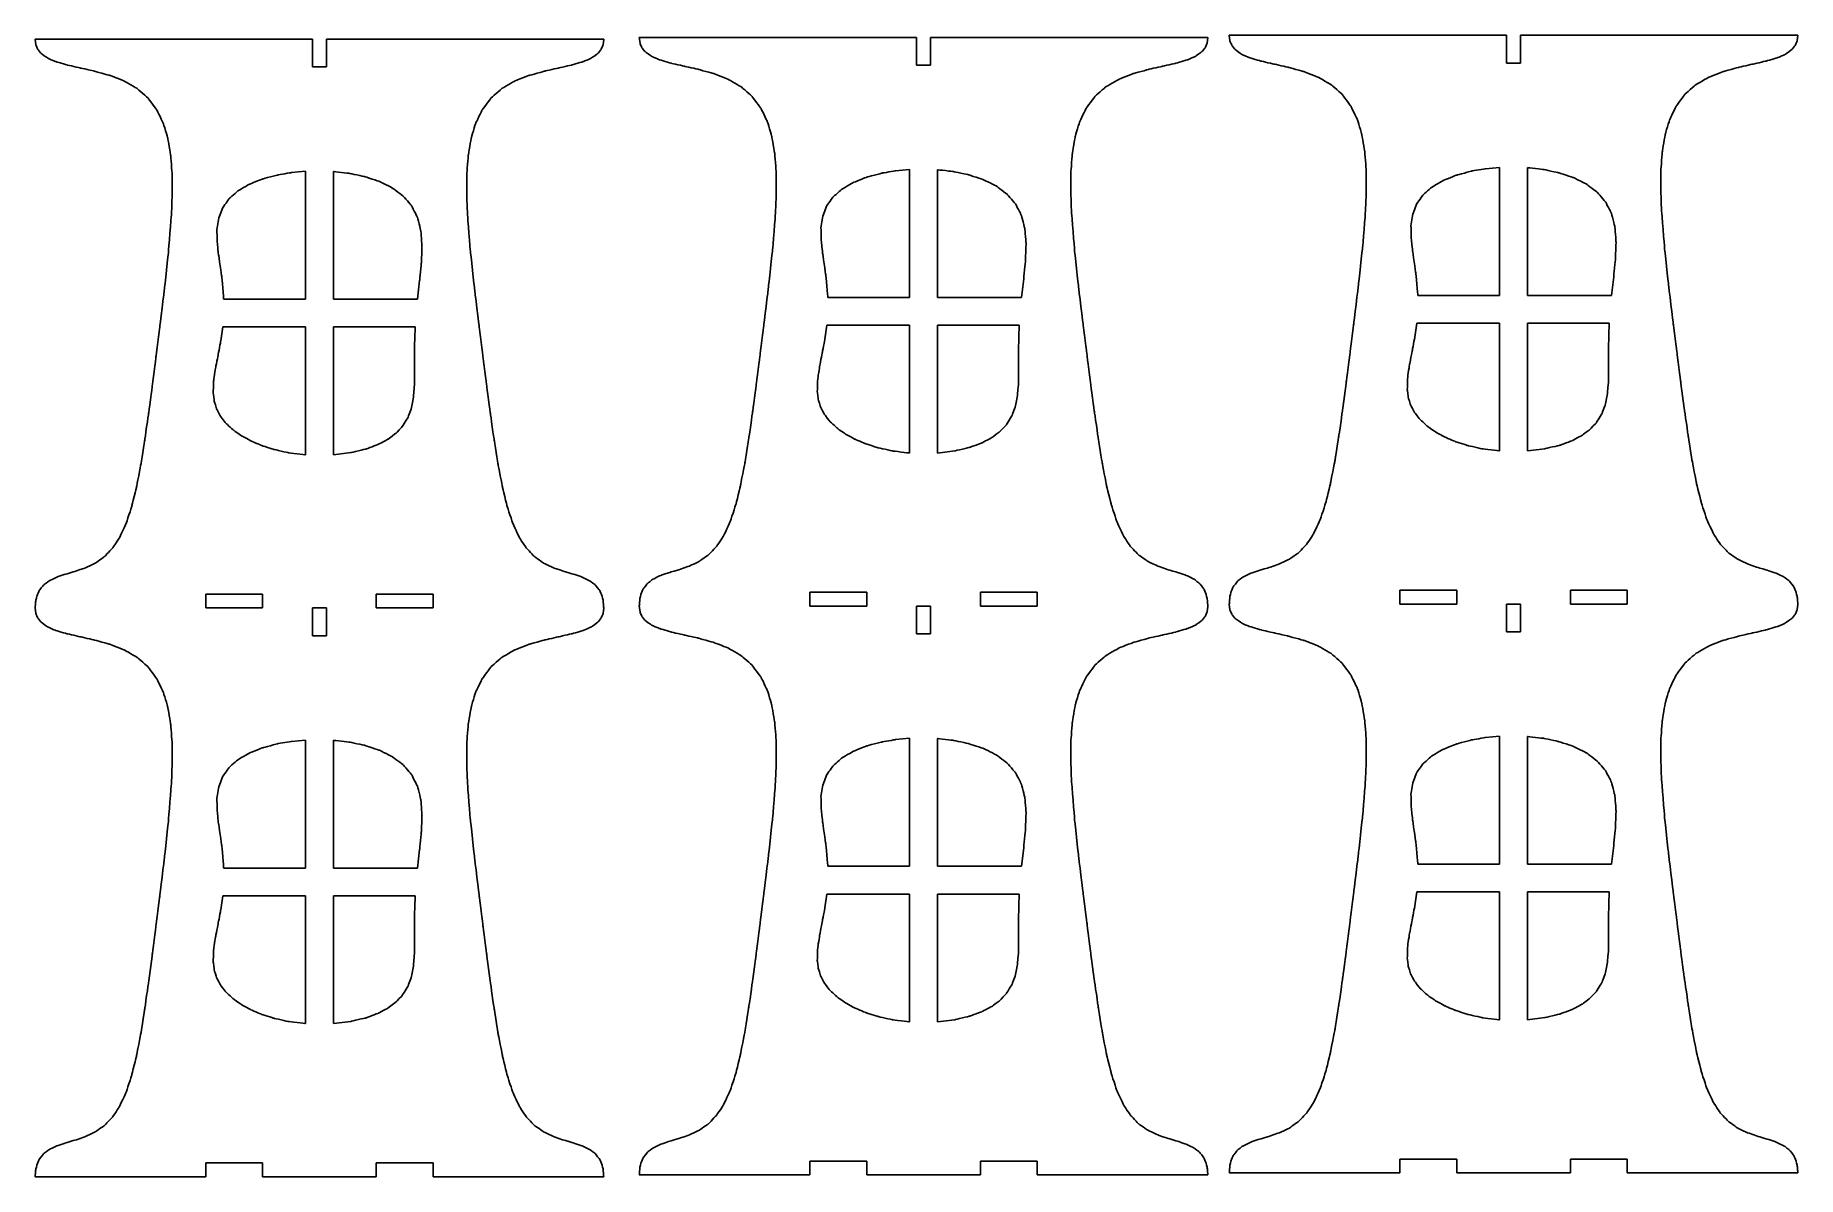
# Model space of a CAD drawing. Header units: centimetres. Extents: x -35.4 to 28.1, y -20.3 to 20.8.
import ezdxf

# ---------------------------------------------------------------- set-up
doc = ezdxf.new("R2010")
doc.units = ezdxf.units.CM
doc.header["$MEASUREMENT"] = 0
doc.layers.add('Capa 1', color=7, linetype='Continuous')

msp = doc.modelspace()

# ---------------------------------------------------------------- linework, layer by layer
at = {"layer": 'Capa 1', "color": 1, "lineweight": 25}
for points, knots in [([(-35.44946, 20.67311), (-35.44946, 20.67311), (-35.42399, 20.46843), (-35.42399, 20.46843), (-35.42399, 20.46843), (-35.42399, 20.46843), (-35.35227, 20.29888), (-35.35227, 20.29888), (-35.35227, 20.29888), (-35.35227, 20.29888), (-35.24104, 20.15897), (-35.24104, 20.15897), (-35.24104, 20.15897), (-35.24104, 20.15897), (-35.01364, 19.99355), (-35.01364, 19.99355), (-35.01364, 19.99355), (-35.01364, 19.99355), (-34.73007, 19.868), (-34.73007, 19.868), (-34.73007, 19.868), (-34.73007, 19.868), (-34.29281, 19.73969), (-34.29281, 19.73969), (-34.29281, 19.73969), (-34.29281, 19.73969), (-33.81783, 19.63178), (-33.81783, 19.63178), (-33.81783, 19.63178), (-33.81783, 19.63178), (-33.33187, 19.52249), (-33.33187, 19.52249), (-33.33187, 19.52249), (-33.33187, 19.52249), (-32.76383, 19.3655), (-32.76383, 19.3655), (-32.76383, 19.3655), (-32.76383, 19.3655), (-32.23766, 19.1593), (-32.23766, 19.1593), (-32.23766, 19.1593), (-32.23766, 19.1593), (-31.77186, 18.88809), (-31.77186, 18.88809), (-31.77186, 18.88809), (-31.77186, 18.88809), (-31.37766, 18.54187), (-31.37766, 18.54187), (-31.37766, 18.54187), (-31.37766, 18.54187), (-31.06009, 18.11526), (-31.06009, 18.11526), (-31.06009, 18.11526), (-31.06009, 18.11526), (-30.83308, 17.64331), (-30.83308, 17.64331), (-30.83308, 17.64331), (-30.83308, 17.64331), (-30.67017, 17.10145), (-30.67017, 17.10145), (-30.67017, 17.10145), (-30.67017, 17.10145), (-30.56631, 16.49301), (-30.56631, 16.49301), (-30.56631, 16.49301), (-30.56631, 16.49301), (-30.51491, 15.82287), (-30.51491, 15.82287), (-30.51491, 15.82287), (-30.51491, 15.82287), (-30.50852, 15.09728), (-30.50852, 15.09728), (-30.50852, 15.09728), (-30.50852, 15.09728), (-30.53918, 14.32336), (-30.53918, 14.32336), (-30.53918, 14.32336), (-30.53918, 14.32336), (-30.64342, 13.02894), (-30.64342, 13.02894), (-30.64342, 13.02894), (-30.64342, 13.02894), (-30.79173, 11.6686), (-30.79173, 11.6686), (-30.79173, 11.6686), (-30.79173, 11.6686), (-30.96149, 10.27802), (-30.96149, 10.27802), (-30.96149, 10.27802), (-30.96149, 10.27802), (-31.09583, 9.21841), (-31.09583, 9.21841), (-31.09583, 9.21841), (-31.09583, 9.21841), (-31.23016, 8.17885), (-31.23016, 8.17885), (-31.23016, 8.17885), (-31.23016, 8.17885), (-31.36397, 7.17523), (-31.36397, 7.17523), (-31.36397, 7.17523), (-31.36397, 7.17523), (-31.49962, 6.22294), (-31.49962, 6.22294), (-31.49962, 6.22294), (-31.49962, 6.22294), (-31.64193, 5.33634), (-31.64193, 5.33634), (-31.64193, 5.33634), (-31.64193, 5.33634), (-31.79479, 4.54199), (-31.79479, 4.54199), (-31.79479, 4.54199), (-31.79479, 4.54199), (-31.96832, 3.83386), (-31.96832, 3.83386), (-31.96832, 3.83386), (-31.96832, 3.83386), (-32.17074, 3.21992), (-32.17074, 3.21992), (-32.17074, 3.21992), (-32.17074, 3.21992), (-32.40961, 2.7049), (-32.40961, 2.7049), (-32.40961, 2.7049), (-32.40961, 2.7049), (-32.66343, 2.3233), (-32.66343, 2.3233), (-32.66343, 2.3233), (-32.66343, 2.3233), (-32.95465, 2.02094), (-32.95465, 2.02094), (-32.95465, 2.02094), (-32.95465, 2.02094), (-33.28273, 1.79043), (-33.28273, 1.79043), (-33.28273, 1.79043), (-33.28273, 1.79043), (-33.64324, 1.61912), (-33.64324, 1.61912), (-33.64324, 1.61912), (-33.64324, 1.61912), (-34.02663, 1.48803), (-34.02663, 1.48803), (-34.02663, 1.48803), (-34.02663, 1.48803), (-34.35253, 1.39077), (-34.35253, 1.39077), (-34.35253, 1.39077), (-34.35253, 1.39077), (-34.6707, 1.28349), (-34.6707, 1.28349), (-34.6707, 1.28349), (-34.6707, 1.28349), (-34.96396, 1.14143), (-34.96396, 1.14143), (-34.96396, 1.14143), (-34.96396, 1.14143), (-35.15468, 0.99418), (-35.15468, 0.99418), (-35.15468, 0.99418), (-35.15468, 0.99418), (-35.30813, 0.79553), (-35.30813, 0.79553), (-35.30813, 0.79553), (-35.30813, 0.79553), (-35.38342, 0.62616), (-35.38342, 0.62616), (-35.38342, 0.62616), (-35.38342, 0.62616), (-35.43214, 0.42074), (-35.43214, 0.42074), (-35.43214, 0.42074), (-35.43214, 0.42074), (-35.44946, 0.17312), (-35.44946, 0.17312)], [0, 0, 0, 0, 0.02222222, 0.02222222, 0.02222222, 0.02222223, 0.04444444, 0.04444444, 0.04444444, 0.04444445, 0.06666667, 0.06666667, 0.06666667, 0.06666668, 0.08888889, 0.08888889, 0.08888889, 0.0888889, 0.11111111, 0.11111111, 0.11111111, 0.11111112, 0.13333333, 0.13333333, 0.13333333, 0.13333334, 0.15555556, 0.15555556, 0.15555556, 0.15555557, 0.17777778, 0.17777778, 0.17777778, 0.17777779, 0.2, 0.2, 0.2, 0.20000001, 0.22222222, 0.22222222, 0.22222222, 0.22222223, 0.24444444, 0.24444444, 0.24444444, 0.24444445, 0.26666667, 0.26666667, 0.26666667, 0.26666668, 0.28888889, 0.28888889, 0.28888889, 0.2888889, 0.31111111, 0.31111111, 0.31111111, 0.31111112, 0.33333333, 0.33333333, 0.33333333, 0.33333334, 0.35555556, 0.35555556, 0.35555556, 0.35555557, 0.37777778, 0.37777778, 0.37777778, 0.37777779, 0.4, 0.4, 0.4, 0.40000001, 0.42222222, 0.42222222, 0.42222222, 0.42222223, 0.44444444, 0.44444444, 0.44444444, 0.44444445, 0.46666667, 0.46666667, 0.46666667, 0.46666668, 0.48888889, 0.48888889, 0.48888889, 0.4888889, 0.51111111, 0.51111111, 0.51111111, 0.51111112, 0.53333333, 0.53333333, 0.53333333, 0.53333334, 0.55555556, 0.55555556, 0.55555556, 0.55555557, 0.57777778, 0.57777778, 0.57777778, 0.57777779, 0.6, 0.6, 0.6, 0.60000001, 0.62222222, 0.62222222, 0.62222222, 0.62222223, 0.64444444, 0.64444444, 0.64444444, 0.64444445, 0.66666667, 0.66666667, 0.66666667, 0.66666668, 0.68888889, 0.68888889, 0.68888889, 0.6888889, 0.71111111, 0.71111111, 0.71111111, 0.71111112, 0.73333333, 0.73333333, 0.73333333, 0.73333334, 0.75555556, 0.75555556, 0.75555556, 0.75555557, 0.77777778, 0.77777778, 0.77777778, 0.77777779, 0.8, 0.8, 0.8, 0.80000001, 0.82222222, 0.82222222, 0.82222222, 0.82222223, 0.84444444, 0.84444444, 0.84444444, 0.84444445, 0.86666667, 0.86666667, 0.86666667, 0.86666668, 0.88888889, 0.88888889, 0.88888889, 0.8888889, 0.91111111, 0.91111111, 0.91111111, 0.91111112, 0.93333333, 0.93333333, 0.93333333, 0.93333334, 0.95555556, 0.95555556, 0.95555556, 0.95555557, 1, 1, 1, 1]), ([(-14.94947, 20.67311), (-14.94947, 20.67311), (-14.97498, 20.46843), (-14.97498, 20.46843), (-14.97498, 20.46843), (-14.97498, 20.46843), (-15.0467, 20.29888), (-15.0467, 20.29888), (-15.0467, 20.29888), (-15.0467, 20.29888), (-15.15789, 20.15897), (-15.15789, 20.15897), (-15.15789, 20.15897), (-15.15789, 20.15897), (-15.38533, 19.99355), (-15.38533, 19.99355), (-15.38533, 19.99355), (-15.38533, 19.99355), (-15.66889, 19.868), (-15.66889, 19.868), (-15.66889, 19.868), (-15.66889, 19.868), (-16.10616, 19.73969), (-16.10616, 19.73969), (-16.10616, 19.73969), (-16.10616, 19.73969), (-16.58114, 19.63178), (-16.58114, 19.63178), (-16.58114, 19.63178), (-16.58114, 19.63178), (-17.06705, 19.52249), (-17.06705, 19.52249), (-17.06705, 19.52249), (-17.06705, 19.52249), (-17.6351, 19.3655), (-17.6351, 19.3655), (-17.6351, 19.3655), (-17.6351, 19.3655), (-18.1613, 19.1593), (-18.1613, 19.1593), (-18.1613, 19.1593), (-18.1613, 19.1593), (-18.62707, 18.88809), (-18.62707, 18.88809), (-18.62707, 18.88809), (-18.62707, 18.88809), (-19.02127, 18.54187), (-19.02127, 18.54187), (-19.02127, 18.54187), (-19.02127, 18.54187), (-19.33884, 18.11526), (-19.33884, 18.11526), (-19.33884, 18.11526), (-19.33884, 18.11526), (-19.56585, 17.64331), (-19.56585, 17.64331), (-19.56585, 17.64331), (-19.56585, 17.64331), (-19.7288, 17.10145), (-19.7288, 17.10145), (-19.7288, 17.10145), (-19.7288, 17.10145), (-19.83266, 16.49301), (-19.83266, 16.49301), (-19.83266, 16.49301), (-19.83266, 16.49301), (-19.88402, 15.82287), (-19.88402, 15.82287), (-19.88402, 15.82287), (-19.88402, 15.82287), (-19.89044, 15.09728), (-19.89044, 15.09728), (-19.89044, 15.09728), (-19.89044, 15.09728), (-19.85975, 14.32336), (-19.85975, 14.32336), (-19.85975, 14.32336), (-19.85975, 14.32336), (-19.75554, 13.02894), (-19.75554, 13.02894), (-19.75554, 13.02894), (-19.75554, 13.02894), (-19.60723, 11.6686), (-19.60723, 11.6686), (-19.60723, 11.6686), (-19.60723, 11.6686), (-19.43747, 10.27802), (-19.43747, 10.27802), (-19.43747, 10.27802), (-19.43747, 10.27802), (-19.30314, 9.21841), (-19.30314, 9.21841), (-19.30314, 9.21841), (-19.30314, 9.21841), (-19.1688, 8.17885), (-19.1688, 8.17885), (-19.1688, 8.17885), (-19.1688, 8.17885), (-19.03495, 7.17523), (-19.03495, 7.17523), (-19.03495, 7.17523), (-19.03495, 7.17523), (-18.89931, 6.22294), (-18.89931, 6.22294), (-18.89931, 6.22294), (-18.89931, 6.22294), (-18.757, 5.33634), (-18.757, 5.33634), (-18.757, 5.33634), (-18.757, 5.33634), (-18.60418, 4.54199), (-18.60418, 4.54199), (-18.60418, 4.54199), (-18.60418, 4.54199), (-18.43061, 3.83386), (-18.43061, 3.83386), (-18.43061, 3.83386), (-18.43061, 3.83386), (-18.22819, 3.21992), (-18.22819, 3.21992), (-18.22819, 3.21992), (-18.22819, 3.21992), (-17.98932, 2.7049), (-17.98932, 2.7049), (-17.98932, 2.7049), (-17.98932, 2.7049), (-17.73553, 2.3233), (-17.73553, 2.3233), (-17.73553, 2.3233), (-17.73553, 2.3233), (-17.44428, 2.02094), (-17.44428, 2.02094), (-17.44428, 2.02094), (-17.44428, 2.02094), (-17.1162, 1.79043), (-17.1162, 1.79043), (-17.1162, 1.79043), (-17.1162, 1.79043), (-16.75573, 1.61912), (-16.75573, 1.61912), (-16.75573, 1.61912), (-16.75573, 1.61912), (-16.37233, 1.48803), (-16.37233, 1.48803), (-16.37233, 1.48803), (-16.37233, 1.48803), (-16.0464, 1.39077), (-16.0464, 1.39077), (-16.0464, 1.39077), (-16.0464, 1.39077), (-15.72826, 1.28349), (-15.72826, 1.28349), (-15.72826, 1.28349), (-15.72826, 1.28349), (-15.435, 1.14143), (-15.435, 1.14143), (-15.435, 1.14143), (-15.435, 1.14143), (-15.24425, 0.99418), (-15.24425, 0.99418), (-15.24425, 0.99418), (-15.24425, 0.99418), (-15.09079, 0.79553), (-15.09079, 0.79553), (-15.09079, 0.79553), (-15.09079, 0.79553), (-15.01551, 0.62616), (-15.01551, 0.62616), (-15.01551, 0.62616), (-15.01551, 0.62616), (-14.96683, 0.42074), (-14.96683, 0.42074), (-14.96683, 0.42074), (-14.96683, 0.42074), (-14.94947, 0.17312), (-14.94947, 0.17312)], [0, 0, 0, 0, 0.02222222, 0.02222222, 0.02222222, 0.02222223, 0.04444444, 0.04444444, 0.04444444, 0.04444445, 0.06666667, 0.06666667, 0.06666667, 0.06666668, 0.08888889, 0.08888889, 0.08888889, 0.0888889, 0.11111111, 0.11111111, 0.11111111, 0.11111112, 0.13333333, 0.13333333, 0.13333333, 0.13333334, 0.15555556, 0.15555556, 0.15555556, 0.15555557, 0.17777778, 0.17777778, 0.17777778, 0.17777779, 0.2, 0.2, 0.2, 0.20000001, 0.22222222, 0.22222222, 0.22222222, 0.22222223, 0.24444444, 0.24444444, 0.24444444, 0.24444445, 0.26666667, 0.26666667, 0.26666667, 0.26666668, 0.28888889, 0.28888889, 0.28888889, 0.2888889, 0.31111111, 0.31111111, 0.31111111, 0.31111112, 0.33333333, 0.33333333, 0.33333333, 0.33333334, 0.35555556, 0.35555556, 0.35555556, 0.35555557, 0.37777778, 0.37777778, 0.37777778, 0.37777779, 0.4, 0.4, 0.4, 0.40000001, 0.42222222, 0.42222222, 0.42222222, 0.42222223, 0.44444444, 0.44444444, 0.44444444, 0.44444445, 0.46666667, 0.46666667, 0.46666667, 0.46666668, 0.48888889, 0.48888889, 0.48888889, 0.4888889, 0.51111111, 0.51111111, 0.51111111, 0.51111112, 0.53333333, 0.53333333, 0.53333333, 0.53333334, 0.55555556, 0.55555556, 0.55555556, 0.55555557, 0.57777778, 0.57777778, 0.57777778, 0.57777779, 0.6, 0.6, 0.6, 0.60000001, 0.62222222, 0.62222222, 0.62222222, 0.62222223, 0.64444444, 0.64444444, 0.64444444, 0.64444445, 0.66666667, 0.66666667, 0.66666667, 0.66666668, 0.68888889, 0.68888889, 0.68888889, 0.6888889, 0.71111111, 0.71111111, 0.71111111, 0.71111112, 0.73333333, 0.73333333, 0.73333333, 0.73333334, 0.75555556, 0.75555556, 0.75555556, 0.75555557, 0.77777778, 0.77777778, 0.77777778, 0.77777779, 0.8, 0.8, 0.8, 0.80000001, 0.82222222, 0.82222222, 0.82222222, 0.82222223, 0.84444444, 0.84444444, 0.84444444, 0.84444445, 0.86666667, 0.86666667, 0.86666667, 0.86666668, 0.88888889, 0.88888889, 0.88888889, 0.8888889, 0.91111111, 0.91111111, 0.91111111, 0.91111112, 0.93333333, 0.93333333, 0.93333333, 0.93333334, 0.95555556, 0.95555556, 0.95555556, 0.95555557, 1, 1, 1, 1]), ([(-13.66612, 20.73633), (-13.66612, 20.73633), (-13.64065, 20.53165), (-13.64065, 20.53165), (-13.64065, 20.53165), (-13.64065, 20.53165), (-13.56893, 20.36211), (-13.56893, 20.36211), (-13.56893, 20.36211), (-13.56893, 20.36211), (-13.4577, 20.2222), (-13.4577, 20.2222), (-13.4577, 20.2222), (-13.4577, 20.2222), (-13.2303, 20.05678), (-13.2303, 20.05678), (-13.2303, 20.05678), (-13.2303, 20.05678), (-12.94673, 19.93122), (-12.94673, 19.93122), (-12.94673, 19.93122), (-12.94673, 19.93122), (-12.50947, 19.80292), (-12.50947, 19.80292), (-12.50947, 19.80292), (-12.50947, 19.80292), (-12.03449, 19.695), (-12.03449, 19.695), (-12.03449, 19.695), (-12.03449, 19.695), (-11.54857, 19.58571), (-11.54857, 19.58571), (-11.54857, 19.58571), (-11.54857, 19.58571), (-10.98049, 19.42873), (-10.98049, 19.42873), (-10.98049, 19.42873), (-10.98049, 19.42873), (-10.45432, 19.22253), (-10.45432, 19.22253), (-10.45432, 19.22253), (-10.45432, 19.22253), (-9.98852, 18.95131), (-9.98852, 18.95131), (-9.98852, 18.95131), (-9.98852, 18.95131), (-9.59432, 18.60506), (-9.59432, 18.60506), (-9.59432, 18.60506), (-9.59432, 18.60506), (-9.27675, 18.17848), (-9.27675, 18.17848), (-9.27675, 18.17848), (-9.27675, 18.17848), (-9.04974, 17.70654), (-9.04974, 17.70654), (-9.04974, 17.70654), (-9.04974, 17.70654), (-8.88683, 17.16467), (-8.88683, 17.16467), (-8.88683, 17.16467), (-8.88683, 17.16467), (-8.78297, 16.55624), (-8.78297, 16.55624), (-8.78297, 16.55624), (-8.78297, 16.55624), (-8.73157, 15.8861), (-8.73157, 15.8861), (-8.73157, 15.8861), (-8.73157, 15.8861), (-8.72518, 15.16051), (-8.72518, 15.16051), (-8.72518, 15.16051), (-8.72518, 15.16051), (-8.75584, 14.38658), (-8.75584, 14.38658), (-8.75584, 14.38658), (-8.75584, 14.38658), (-8.86009, 13.09217), (-8.86009, 13.09217), (-8.86009, 13.09217), (-8.86009, 13.09217), (-9.00839, 11.73182), (-9.00839, 11.73182), (-9.00839, 11.73182), (-9.00839, 11.73182), (-9.17815, 10.34124), (-9.17815, 10.34124), (-9.17815, 10.34124), (-9.17815, 10.34124), (-9.31249, 9.28164), (-9.31249, 9.28164), (-9.31249, 9.28164), (-9.31249, 9.28164), (-9.44683, 8.24207), (-9.44683, 8.24207), (-9.44683, 8.24207), (-9.44683, 8.24207), (-9.58063, 7.23846), (-9.58063, 7.23846), (-9.58063, 7.23846), (-9.58063, 7.23846), (-9.71628, 6.28617), (-9.71628, 6.28617), (-9.71628, 6.28617), (-9.71628, 6.28617), (-9.85859, 5.39957), (-9.85859, 5.39957), (-9.85859, 5.39957), (-9.85859, 5.39957), (-10.01145, 4.60522), (-10.01145, 4.60522), (-10.01145, 4.60522), (-10.01145, 4.60522), (-10.18501, 3.89709), (-10.18501, 3.89709), (-10.18501, 3.89709), (-10.18501, 3.89709), (-10.3874, 3.28311), (-10.3874, 3.28311), (-10.3874, 3.28311), (-10.3874, 3.28311), (-10.62627, 2.76813), (-10.62627, 2.76813), (-10.62627, 2.76813), (-10.62627, 2.76813), (-10.88009, 2.38653), (-10.88009, 2.38653), (-10.88009, 2.38653), (-10.88009, 2.38653), (-11.17131, 2.08416), (-11.17131, 2.08416), (-11.17131, 2.08416), (-11.17131, 2.08416), (-11.49939, 1.85366), (-11.49939, 1.85366), (-11.49939, 1.85366), (-11.49939, 1.85366), (-11.8599, 1.68235), (-11.8599, 1.68235), (-11.8599, 1.68235), (-11.8599, 1.68235), (-12.24329, 1.55126), (-12.24329, 1.55126), (-12.24329, 1.55126), (-12.24329, 1.55126), (-12.56919, 1.45399), (-12.56919, 1.45399), (-12.56919, 1.45399), (-12.56919, 1.45399), (-12.88736, 1.34672), (-12.88736, 1.34672), (-12.88736, 1.34672), (-12.88736, 1.34672), (-13.18063, 1.20465), (-13.18063, 1.20465), (-13.18063, 1.20465), (-13.18063, 1.20465), (-13.37134, 1.0574), (-13.37134, 1.0574), (-13.37134, 1.0574), (-13.37134, 1.0574), (-13.5248, 0.85875), (-13.5248, 0.85875), (-13.5248, 0.85875), (-13.5248, 0.85875), (-13.60008, 0.68938), (-13.60008, 0.68938), (-13.60008, 0.68938), (-13.60008, 0.68938), (-13.6488, 0.48396), (-13.6488, 0.48396), (-13.6488, 0.48396), (-13.6488, 0.48396), (-13.66612, 0.23635), (-13.66612, 0.23635)], [0, 0, 0, 0, 0.02222222, 0.02222222, 0.02222222, 0.02222223, 0.04444444, 0.04444444, 0.04444444, 0.04444445, 0.06666667, 0.06666667, 0.06666667, 0.06666668, 0.08888889, 0.08888889, 0.08888889, 0.0888889, 0.11111111, 0.11111111, 0.11111111, 0.11111112, 0.13333333, 0.13333333, 0.13333333, 0.13333334, 0.15555556, 0.15555556, 0.15555556, 0.15555557, 0.17777778, 0.17777778, 0.17777778, 0.17777779, 0.2, 0.2, 0.2, 0.20000001, 0.22222222, 0.22222222, 0.22222222, 0.22222223, 0.24444444, 0.24444444, 0.24444444, 0.24444445, 0.26666667, 0.26666667, 0.26666667, 0.26666668, 0.28888889, 0.28888889, 0.28888889, 0.2888889, 0.31111111, 0.31111111, 0.31111111, 0.31111112, 0.33333333, 0.33333333, 0.33333333, 0.33333334, 0.35555556, 0.35555556, 0.35555556, 0.35555557, 0.37777778, 0.37777778, 0.37777778, 0.37777779, 0.4, 0.4, 0.4, 0.40000001, 0.42222222, 0.42222222, 0.42222222, 0.42222223, 0.44444444, 0.44444444, 0.44444444, 0.44444445, 0.46666667, 0.46666667, 0.46666667, 0.46666668, 0.48888889, 0.48888889, 0.48888889, 0.4888889, 0.51111111, 0.51111111, 0.51111111, 0.51111112, 0.53333333, 0.53333333, 0.53333333, 0.53333334, 0.55555556, 0.55555556, 0.55555556, 0.55555557, 0.57777778, 0.57777778, 0.57777778, 0.57777779, 0.6, 0.6, 0.6, 0.60000001, 0.62222222, 0.62222222, 0.62222222, 0.62222223, 0.64444444, 0.64444444, 0.64444444, 0.64444445, 0.66666667, 0.66666667, 0.66666667, 0.66666668, 0.68888889, 0.68888889, 0.68888889, 0.6888889, 0.71111111, 0.71111111, 0.71111111, 0.71111112, 0.73333333, 0.73333333, 0.73333333, 0.73333334, 0.75555556, 0.75555556, 0.75555556, 0.75555557, 0.77777778, 0.77777778, 0.77777778, 0.77777779, 0.8, 0.8, 0.8, 0.80000001, 0.82222222, 0.82222222, 0.82222222, 0.82222223, 0.84444444, 0.84444444, 0.84444444, 0.84444445, 0.86666667, 0.86666667, 0.86666667, 0.86666668, 0.88888889, 0.88888889, 0.88888889, 0.8888889, 0.91111111, 0.91111111, 0.91111111, 0.91111112, 0.93333333, 0.93333333, 0.93333333, 0.93333334, 0.95555556, 0.95555556, 0.95555556, 0.95555557, 1, 1, 1, 1]), ([(6.83387, 20.73633), (6.83387, 20.73633), (6.80836, 20.53165), (6.80836, 20.53165), (6.80836, 20.53165), (6.80836, 20.53165), (6.73664, 20.36211), (6.73664, 20.36211), (6.73664, 20.36211), (6.73664, 20.36211), (6.62541, 20.2222), (6.62541, 20.2222), (6.62541, 20.2222), (6.62541, 20.2222), (6.39801, 20.05678), (6.39801, 20.05678), (6.39801, 20.05678), (6.39801, 20.05678), (6.11445, 19.93122), (6.11445, 19.93122), (6.11445, 19.93122), (6.11445, 19.93122), (5.67718, 19.80292), (5.67718, 19.80292), (5.67718, 19.80292), (5.67718, 19.80292), (5.2022, 19.695), (5.2022, 19.695), (5.2022, 19.695), (5.2022, 19.695), (4.71629, 19.58571), (4.71629, 19.58571), (4.71629, 19.58571), (4.71629, 19.58571), (4.14824, 19.42873), (4.14824, 19.42873), (4.14824, 19.42873), (4.14824, 19.42873), (3.62204, 19.22253), (3.62204, 19.22253), (3.62204, 19.22253), (3.62204, 19.22253), (3.15627, 18.95131), (3.15627, 18.95131), (3.15627, 18.95131), (3.15627, 18.95131), (2.76207, 18.60506), (2.76207, 18.60506), (2.76207, 18.60506), (2.76207, 18.60506), (2.4445, 18.17848), (2.4445, 18.17848), (2.4445, 18.17848), (2.4445, 18.17848), (2.21749, 17.70654), (2.21749, 17.70654), (2.21749, 17.70654), (2.21749, 17.70654), (2.05454, 17.16467), (2.05454, 17.16467), (2.05454, 17.16467), (2.05454, 17.16467), (1.95068, 16.55624), (1.95068, 16.55624), (1.95068, 16.55624), (1.95068, 16.55624), (1.89932, 15.8861), (1.89932, 15.8861), (1.89932, 15.8861), (1.89932, 15.8861), (1.8929, 15.16051), (1.8929, 15.16051), (1.8929, 15.16051), (1.8929, 15.16051), (1.92359, 14.38658), (1.92359, 14.38658), (1.92359, 14.38658), (1.92359, 14.38658), (2.0278, 13.09217), (2.0278, 13.09217), (2.0278, 13.09217), (2.0278, 13.09217), (2.17611, 11.73182), (2.17611, 11.73182), (2.17611, 11.73182), (2.17611, 11.73182), (2.34587, 10.34124), (2.34587, 10.34124), (2.34587, 10.34124), (2.34587, 10.34124), (2.4802, 9.28164), (2.4802, 9.28164), (2.4802, 9.28164), (2.4802, 9.28164), (2.61454, 8.24207), (2.61454, 8.24207), (2.61454, 8.24207), (2.61454, 8.24207), (2.74839, 7.23846), (2.74839, 7.23846), (2.74839, 7.23846), (2.74839, 7.23846), (2.88403, 6.28617), (2.88403, 6.28617), (2.88403, 6.28617), (2.88403, 6.28617), (3.02634, 5.39957), (3.02634, 5.39957), (3.02634, 5.39957), (3.02634, 5.39957), (3.17916, 4.60522), (3.17916, 4.60522), (3.17916, 4.60522), (3.17916, 4.60522), (3.35273, 3.89709), (3.35273, 3.89709), (3.35273, 3.89709), (3.35273, 3.89709), (3.55515, 3.28311), (3.55515, 3.28311), (3.55515, 3.28311), (3.55515, 3.28311), (3.79402, 2.76813), (3.79402, 2.76813), (3.79402, 2.76813), (3.79402, 2.76813), (4.04781, 2.38653), (4.04781, 2.38653), (4.04781, 2.38653), (4.04781, 2.38653), (4.33906, 2.08416), (4.33906, 2.08416), (4.33906, 2.08416), (4.33906, 2.08416), (4.66714, 1.85366), (4.66714, 1.85366), (4.66714, 1.85366), (4.66714, 1.85366), (5.02761, 1.68235), (5.02761, 1.68235), (5.02761, 1.68235), (5.02761, 1.68235), (5.41101, 1.55126), (5.41101, 1.55126), (5.41101, 1.55126), (5.41101, 1.55126), (5.73694, 1.45399), (5.73694, 1.45399), (5.73694, 1.45399), (5.73694, 1.45399), (6.05508, 1.34672), (6.05508, 1.34672), (6.05508, 1.34672), (6.05508, 1.34672), (6.34834, 1.20465), (6.34834, 1.20465), (6.34834, 1.20465), (6.34834, 1.20465), (6.53909, 1.0574), (6.53909, 1.0574), (6.53909, 1.0574), (6.53909, 1.0574), (6.69255, 0.85875), (6.69255, 0.85875), (6.69255, 0.85875), (6.69255, 0.85875), (6.76783, 0.68938), (6.76783, 0.68938), (6.76783, 0.68938), (6.76783, 0.68938), (6.81651, 0.48396), (6.81651, 0.48396), (6.81651, 0.48396), (6.81651, 0.48396), (6.83387, 0.23635), (6.83387, 0.23635)], [0, 0, 0, 0, 0.02222222, 0.02222222, 0.02222222, 0.02222223, 0.04444444, 0.04444444, 0.04444444, 0.04444445, 0.06666667, 0.06666667, 0.06666667, 0.06666668, 0.08888889, 0.08888889, 0.08888889, 0.0888889, 0.11111111, 0.11111111, 0.11111111, 0.11111112, 0.13333333, 0.13333333, 0.13333333, 0.13333334, 0.15555556, 0.15555556, 0.15555556, 0.15555557, 0.17777778, 0.17777778, 0.17777778, 0.17777779, 0.2, 0.2, 0.2, 0.20000001, 0.22222222, 0.22222222, 0.22222222, 0.22222223, 0.24444444, 0.24444444, 0.24444444, 0.24444445, 0.26666667, 0.26666667, 0.26666667, 0.26666668, 0.28888889, 0.28888889, 0.28888889, 0.2888889, 0.31111111, 0.31111111, 0.31111111, 0.31111112, 0.33333333, 0.33333333, 0.33333333, 0.33333334, 0.35555556, 0.35555556, 0.35555556, 0.35555557, 0.37777778, 0.37777778, 0.37777778, 0.37777779, 0.4, 0.4, 0.4, 0.40000001, 0.42222222, 0.42222222, 0.42222222, 0.42222223, 0.44444444, 0.44444444, 0.44444444, 0.44444445, 0.46666667, 0.46666667, 0.46666667, 0.46666668, 0.48888889, 0.48888889, 0.48888889, 0.4888889, 0.51111111, 0.51111111, 0.51111111, 0.51111112, 0.53333333, 0.53333333, 0.53333333, 0.53333334, 0.55555556, 0.55555556, 0.55555556, 0.55555557, 0.57777778, 0.57777778, 0.57777778, 0.57777779, 0.6, 0.6, 0.6, 0.60000001, 0.62222222, 0.62222222, 0.62222222, 0.62222223, 0.64444444, 0.64444444, 0.64444444, 0.64444445, 0.66666667, 0.66666667, 0.66666667, 0.66666668, 0.68888889, 0.68888889, 0.68888889, 0.6888889, 0.71111111, 0.71111111, 0.71111111, 0.71111112, 0.73333333, 0.73333333, 0.73333333, 0.73333334, 0.75555556, 0.75555556, 0.75555556, 0.75555557, 0.77777778, 0.77777778, 0.77777778, 0.77777779, 0.8, 0.8, 0.8, 0.80000001, 0.82222222, 0.82222222, 0.82222222, 0.82222223, 0.84444444, 0.84444444, 0.84444444, 0.84444445, 0.86666667, 0.86666667, 0.86666667, 0.86666668, 0.88888889, 0.88888889, 0.88888889, 0.8888889, 0.91111111, 0.91111111, 0.91111111, 0.91111112, 0.93333333, 0.93333333, 0.93333333, 0.93333334, 0.95555556, 0.95555556, 0.95555556, 0.95555557, 1, 1, 1, 1]), ([(7.61056, 20.81178), (7.61056, 20.81178), (7.63603, 20.6071), (7.63603, 20.6071), (7.63603, 20.6071), (7.63603, 20.6071), (7.70775, 20.43756), (7.70775, 20.43756), (7.70775, 20.43756), (7.70775, 20.43756), (7.81898, 20.29764), (7.81898, 20.29764), (7.81898, 20.29764), (7.81898, 20.29764), (8.04638, 20.13223), (8.04638, 20.13223), (8.04638, 20.13223), (8.04638, 20.13223), (8.32994, 20.00667), (8.32994, 20.00667), (8.32994, 20.00667), (8.32994, 20.00667), (8.76721, 19.87837), (8.76721, 19.87837), (8.76721, 19.87837), (8.76721, 19.87837), (9.24219, 19.77045), (9.24219, 19.77045), (9.24219, 19.77045), (9.24219, 19.77045), (9.72814, 19.66116), (9.72814, 19.66116), (9.72814, 19.66116), (9.72814, 19.66116), (10.29619, 19.50418), (10.29619, 19.50418), (10.29619, 19.50418), (10.29619, 19.50418), (10.82235, 19.29798), (10.82235, 19.29798), (10.82235, 19.29798), (10.82235, 19.29798), (11.28816, 19.02676), (11.28816, 19.02676), (11.28816, 19.02676), (11.28816, 19.02676), (11.68236, 18.68051), (11.68236, 18.68051), (11.68236, 18.68051), (11.68236, 18.68051), (11.99993, 18.25393), (11.99993, 18.25393), (11.99993, 18.25393), (11.99993, 18.25393), (12.22694, 17.78199), (12.22694, 17.78199), (12.22694, 17.78199), (12.22694, 17.78199), (12.38985, 17.24012), (12.38985, 17.24012), (12.38985, 17.24012), (12.38985, 17.24012), (12.49371, 16.63168), (12.49371, 16.63168), (12.49371, 16.63168), (12.49371, 16.63168), (12.54511, 15.96155), (12.54511, 15.96155), (12.54511, 15.96155), (12.54511, 15.96155), (12.55149, 15.23595), (12.55149, 15.23595), (12.55149, 15.23595), (12.55149, 15.23595), (12.52084, 14.46203), (12.52084, 14.46203), (12.52084, 14.46203), (12.52084, 14.46203), (12.41659, 13.16762), (12.41659, 13.16762), (12.41659, 13.16762), (12.41659, 13.16762), (12.26828, 11.80727), (12.26828, 11.80727), (12.26828, 11.80727), (12.26828, 11.80727), (12.09853, 10.41669), (12.09853, 10.41669), (12.09853, 10.41669), (12.09853, 10.41669), (11.96419, 9.35709), (11.96419, 9.35709), (11.96419, 9.35709), (11.96419, 9.35709), (11.82985, 8.31752), (11.82985, 8.31752), (11.82985, 8.31752), (11.82985, 8.31752), (11.69604, 7.31391), (11.69604, 7.31391), (11.69604, 7.31391), (11.69604, 7.31391), (11.5604, 6.36162), (11.5604, 6.36162), (11.5604, 6.36162), (11.5604, 6.36162), (11.41809, 5.47502), (11.41809, 5.47502), (11.41809, 5.47502), (11.41809, 5.47502), (11.26523, 4.68067), (11.26523, 4.68067), (11.26523, 4.68067), (11.26523, 4.68067), (11.09166, 3.97254), (11.09166, 3.97254), (11.09166, 3.97254), (11.09166, 3.97254), (10.88928, 3.35856), (10.88928, 3.35856), (10.88928, 3.35856), (10.88928, 3.35856), (10.65041, 2.84358), (10.65041, 2.84358), (10.65041, 2.84358), (10.65041, 2.84358), (10.39659, 2.46198), (10.39659, 2.46198), (10.39659, 2.46198), (10.39659, 2.46198), (10.10537, 2.15961), (10.10537, 2.15961), (10.10537, 2.15961), (10.10537, 2.15961), (9.77725, 1.92911), (9.77725, 1.92911), (9.77725, 1.92911), (9.77725, 1.92911), (9.41678, 1.7578), (9.41678, 1.7578), (9.41678, 1.7578), (9.41678, 1.7578), (9.03338, 1.6267), (9.03338, 1.6267), (9.03338, 1.6267), (9.03338, 1.6267), (8.70745, 1.52944), (8.70745, 1.52944), (8.70745, 1.52944), (8.70745, 1.52944), (8.38932, 1.42216), (8.38932, 1.42216), (8.38932, 1.42216), (8.38932, 1.42216), (8.09605, 1.2801), (8.09605, 1.2801), (8.09605, 1.2801), (8.09605, 1.2801), (7.90534, 1.13285), (7.90534, 1.13285), (7.90534, 1.13285), (7.90534, 1.13285), (7.75188, 0.9342), (7.75188, 0.9342), (7.75188, 0.9342), (7.75188, 0.9342), (7.6766, 0.76483), (7.6766, 0.76483), (7.6766, 0.76483), (7.6766, 0.76483), (7.62788, 0.55941), (7.62788, 0.55941), (7.62788, 0.55941), (7.62788, 0.55941), (7.61056, 0.3118), (7.61056, 0.3118)], [0, 0, 0, 0, 0.02222222, 0.02222222, 0.02222222, 0.02222223, 0.04444444, 0.04444444, 0.04444444, 0.04444445, 0.06666667, 0.06666667, 0.06666667, 0.06666668, 0.08888889, 0.08888889, 0.08888889, 0.0888889, 0.11111111, 0.11111111, 0.11111111, 0.11111112, 0.13333333, 0.13333333, 0.13333333, 0.13333334, 0.15555556, 0.15555556, 0.15555556, 0.15555557, 0.17777778, 0.17777778, 0.17777778, 0.17777779, 0.2, 0.2, 0.2, 0.20000001, 0.22222222, 0.22222222, 0.22222222, 0.22222223, 0.24444444, 0.24444444, 0.24444444, 0.24444445, 0.26666667, 0.26666667, 0.26666667, 0.26666668, 0.28888889, 0.28888889, 0.28888889, 0.2888889, 0.31111111, 0.31111111, 0.31111111, 0.31111112, 0.33333333, 0.33333333, 0.33333333, 0.33333334, 0.35555556, 0.35555556, 0.35555556, 0.35555557, 0.37777778, 0.37777778, 0.37777778, 0.37777779, 0.4, 0.4, 0.4, 0.40000001, 0.42222222, 0.42222222, 0.42222222, 0.42222223, 0.44444444, 0.44444444, 0.44444444, 0.44444445, 0.46666667, 0.46666667, 0.46666667, 0.46666668, 0.48888889, 0.48888889, 0.48888889, 0.4888889, 0.51111111, 0.51111111, 0.51111111, 0.51111112, 0.53333333, 0.53333333, 0.53333333, 0.53333334, 0.55555556, 0.55555556, 0.55555556, 0.55555557, 0.57777778, 0.57777778, 0.57777778, 0.57777779, 0.6, 0.6, 0.6, 0.60000001, 0.62222222, 0.62222222, 0.62222222, 0.62222223, 0.64444444, 0.64444444, 0.64444444, 0.64444445, 0.66666667, 0.66666667, 0.66666667, 0.66666668, 0.68888889, 0.68888889, 0.68888889, 0.6888889, 0.71111111, 0.71111111, 0.71111111, 0.71111112, 0.73333333, 0.73333333, 0.73333333, 0.73333334, 0.75555556, 0.75555556, 0.75555556, 0.75555557, 0.77777778, 0.77777778, 0.77777778, 0.77777779, 0.8, 0.8, 0.8, 0.80000001, 0.82222222, 0.82222222, 0.82222222, 0.82222223, 0.84444444, 0.84444444, 0.84444444, 0.84444445, 0.86666667, 0.86666667, 0.86666667, 0.86666668, 0.88888889, 0.88888889, 0.88888889, 0.8888889, 0.91111111, 0.91111111, 0.91111111, 0.91111112, 0.93333333, 0.93333333, 0.93333333, 0.93333334, 0.95555556, 0.95555556, 0.95555556, 0.95555557, 1, 1, 1, 1]), ([(28.11055, 20.81178), (28.11055, 20.81178), (28.08504, 20.6071), (28.08504, 20.6071), (28.08504, 20.6071), (28.08504, 20.6071), (28.01332, 20.43756), (28.01332, 20.43756), (28.01332, 20.43756), (28.01332, 20.43756), (27.90209, 20.29764), (27.90209, 20.29764), (27.90209, 20.29764), (27.90209, 20.29764), (27.67469, 20.13223), (27.67469, 20.13223), (27.67469, 20.13223), (27.67469, 20.13223), (27.39113, 20.00667), (27.39113, 20.00667), (27.39113, 20.00667), (27.39113, 20.00667), (26.95386, 19.87837), (26.95386, 19.87837), (26.95386, 19.87837), (26.95386, 19.87837), (26.47888, 19.77045), (26.47888, 19.77045), (26.47888, 19.77045), (26.47888, 19.77045), (25.99296, 19.66116), (25.99296, 19.66116), (25.99296, 19.66116), (25.99296, 19.66116), (25.42492, 19.50418), (25.42492, 19.50418), (25.42492, 19.50418), (25.42492, 19.50418), (24.89872, 19.29798), (24.89872, 19.29798), (24.89872, 19.29798), (24.89872, 19.29798), (24.43294, 19.02676), (24.43294, 19.02676), (24.43294, 19.02676), (24.43294, 19.02676), (24.03871, 18.68051), (24.03871, 18.68051), (24.03871, 18.68051), (24.03871, 18.68051), (23.72118, 18.25393), (23.72118, 18.25393), (23.72118, 18.25393), (23.72118, 18.25393), (23.49417, 17.78199), (23.49417, 17.78199), (23.49417, 17.78199), (23.49417, 17.78199), (23.33122, 17.24012), (23.33122, 17.24012), (23.33122, 17.24012), (23.33122, 17.24012), (23.22736, 16.63168), (23.22736, 16.63168), (23.22736, 16.63168), (23.22736, 16.63168), (23.17596, 15.96155), (23.17596, 15.96155), (23.17596, 15.96155), (23.17596, 15.96155), (23.16958, 15.23595), (23.16958, 15.23595), (23.16958, 15.23595), (23.16958, 15.23595), (23.20027, 14.46203), (23.20027, 14.46203), (23.20027, 14.46203), (23.20027, 14.46203), (23.30448, 13.16762), (23.30448, 13.16762), (23.30448, 13.16762), (23.30448, 13.16762), (23.45279, 11.80727), (23.45279, 11.80727), (23.45279, 11.80727), (23.45279, 11.80727), (23.62254, 10.41669), (23.62254, 10.41669), (23.62254, 10.41669), (23.62254, 10.41669), (23.75688, 9.35709), (23.75688, 9.35709), (23.75688, 9.35709), (23.75688, 9.35709), (23.89122, 8.31752), (23.89122, 8.31752), (23.89122, 8.31752), (23.89122, 8.31752), (24.02506, 7.31391), (24.02506, 7.31391), (24.02506, 7.31391), (24.02506, 7.31391), (24.16071, 6.36162), (24.16071, 6.36162), (24.16071, 6.36162), (24.16071, 6.36162), (24.30298, 5.47502), (24.30298, 5.47502), (24.30298, 5.47502), (24.30298, 5.47502), (24.45584, 4.68067), (24.45584, 4.68067), (24.45584, 4.68067), (24.45584, 4.68067), (24.62941, 3.97254), (24.62941, 3.97254), (24.62941, 3.97254), (24.62941, 3.97254), (24.83183, 3.35856), (24.83183, 3.35856), (24.83183, 3.35856), (24.83183, 3.35856), (25.0707, 2.84358), (25.0707, 2.84358), (25.0707, 2.84358), (25.0707, 2.84358), (25.32448, 2.46198), (25.32448, 2.46198), (25.32448, 2.46198), (25.32448, 2.46198), (25.61574, 2.15961), (25.61574, 2.15961), (25.61574, 2.15961), (25.61574, 2.15961), (25.94382, 1.92911), (25.94382, 1.92911), (25.94382, 1.92911), (25.94382, 1.92911), (26.30429, 1.7578), (26.30429, 1.7578), (26.30429, 1.7578), (26.30429, 1.7578), (26.68769, 1.6267), (26.68769, 1.6267), (26.68769, 1.6267), (26.68769, 1.6267), (27.01362, 1.52944), (27.01362, 1.52944), (27.01362, 1.52944), (27.01362, 1.52944), (27.33175, 1.42216), (27.33175, 1.42216), (27.33175, 1.42216), (27.33175, 1.42216), (27.62502, 1.2801), (27.62502, 1.2801), (27.62502, 1.2801), (27.62502, 1.2801), (27.81577, 1.13285), (27.81577, 1.13285), (27.81577, 1.13285), (27.81577, 1.13285), (27.96922, 0.9342), (27.96922, 0.9342), (27.96922, 0.9342), (27.96922, 0.9342), (28.04451, 0.76483), (28.04451, 0.76483), (28.04451, 0.76483), (28.04451, 0.76483), (28.09319, 0.55941), (28.09319, 0.55941), (28.09319, 0.55941), (28.09319, 0.55941), (28.11055, 0.3118), (28.11055, 0.3118)], [0, 0, 0, 0, 0.02222222, 0.02222222, 0.02222222, 0.02222223, 0.04444444, 0.04444444, 0.04444444, 0.04444445, 0.06666667, 0.06666667, 0.06666667, 0.06666668, 0.08888889, 0.08888889, 0.08888889, 0.0888889, 0.11111111, 0.11111111, 0.11111111, 0.11111112, 0.13333333, 0.13333333, 0.13333333, 0.13333334, 0.15555556, 0.15555556, 0.15555556, 0.15555557, 0.17777778, 0.17777778, 0.17777778, 0.17777779, 0.2, 0.2, 0.2, 0.20000001, 0.22222222, 0.22222222, 0.22222222, 0.22222223, 0.24444444, 0.24444444, 0.24444444, 0.24444445, 0.26666667, 0.26666667, 0.26666667, 0.26666668, 0.28888889, 0.28888889, 0.28888889, 0.2888889, 0.31111111, 0.31111111, 0.31111111, 0.31111112, 0.33333333, 0.33333333, 0.33333333, 0.33333334, 0.35555556, 0.35555556, 0.35555556, 0.35555557, 0.37777778, 0.37777778, 0.37777778, 0.37777779, 0.4, 0.4, 0.4, 0.40000001, 0.42222222, 0.42222222, 0.42222222, 0.42222223, 0.44444444, 0.44444444, 0.44444444, 0.44444445, 0.46666667, 0.46666667, 0.46666667, 0.46666668, 0.48888889, 0.48888889, 0.48888889, 0.4888889, 0.51111111, 0.51111111, 0.51111111, 0.51111112, 0.53333333, 0.53333333, 0.53333333, 0.53333334, 0.55555556, 0.55555556, 0.55555556, 0.55555557, 0.57777778, 0.57777778, 0.57777778, 0.57777779, 0.6, 0.6, 0.6, 0.60000001, 0.62222222, 0.62222222, 0.62222222, 0.62222223, 0.64444444, 0.64444444, 0.64444444, 0.64444445, 0.66666667, 0.66666667, 0.66666667, 0.66666668, 0.68888889, 0.68888889, 0.68888889, 0.6888889, 0.71111111, 0.71111111, 0.71111111, 0.71111112, 0.73333333, 0.73333333, 0.73333333, 0.73333334, 0.75555556, 0.75555556, 0.75555556, 0.75555557, 0.77777778, 0.77777778, 0.77777778, 0.77777779, 0.8, 0.8, 0.8, 0.80000001, 0.82222222, 0.82222222, 0.82222222, 0.82222223, 0.84444444, 0.84444444, 0.84444444, 0.84444445, 0.86666667, 0.86666667, 0.86666667, 0.86666668, 0.88888889, 0.88888889, 0.88888889, 0.8888889, 0.91111111, 0.91111111, 0.91111111, 0.91111112, 0.93333333, 0.93333333, 0.93333333, 0.93333334, 0.95555556, 0.95555556, 0.95555556, 0.95555557, 1, 1, 1, 1]), ([(-25.69946, 15.91029), (-25.69946, 15.91029), (-26.20746, 15.86298), (-26.20746, 15.86298), (-26.20746, 15.86298), (-26.20746, 15.86298), (-26.69249, 15.78174), (-26.69249, 15.78174), (-26.69249, 15.78174), (-26.69249, 15.78174), (-27.24685, 15.63551), (-27.24685, 15.63551), (-27.24685, 15.63551), (-27.24685, 15.63551), (-27.73287, 15.44156), (-27.73287, 15.44156), (-27.73287, 15.44156), (-27.73287, 15.44156), (-28.13807, 15.20325), (-28.13807, 15.20325), (-28.13807, 15.20325), (-28.13807, 15.20325), (-28.45518, 14.92435), (-28.45518, 14.92435), (-28.45518, 14.92435), (-28.45518, 14.92435), (-28.68279, 14.60893), (-28.68279, 14.60893), (-28.68279, 14.60893), (-28.68279, 14.60893), (-28.83452, 14.22677), (-28.83452, 14.22677), (-28.83452, 14.22677), (-28.83452, 14.22677), (-28.89749, 13.81091), (-28.89749, 13.81091), (-28.89749, 13.81091), (-28.89749, 13.81091), (-28.89104, 13.36602), (-28.89104, 13.36602), (-28.89104, 13.36602), (-28.89104, 13.36602), (-28.83897, 12.89623), (-28.83897, 12.89623), (-28.83897, 12.89623), (-28.83897, 12.89623), (-28.72594, 12.11634), (-28.72594, 12.11634), (-28.72594, 12.11634), (-28.72594, 12.11634), (-28.65182, 11.29811), (-28.65182, 11.29811)], [0, 0, 0, 0, 0.07142857, 0.07142857, 0.07142857, 0.07142858, 0.14285714, 0.14285714, 0.14285714, 0.14285715, 0.21428571, 0.21428571, 0.21428571, 0.21428572, 0.28571429, 0.28571429, 0.28571429, 0.2857143, 0.35714286, 0.35714286, 0.35714286, 0.35714287, 0.42857143, 0.42857143, 0.42857143, 0.42857144, 0.5, 0.5, 0.5, 0.50000001, 0.57142857, 0.57142857, 0.57142857, 0.57142858, 0.64285714, 0.64285714, 0.64285714, 0.64285715, 0.71428571, 0.71428571, 0.71428571, 0.71428572, 0.78571429, 0.78571429, 0.78571429, 0.7857143, 0.85714286, 0.85714286, 0.85714286, 0.85714287, 1, 1, 1, 1]), ([(-21.6634, 11.29811), (-21.6634, 11.29811), (-21.58773, 11.96888), (-21.58773, 11.96888), (-21.58773, 11.96888), (-21.58773, 11.96888), (-21.52493, 12.61196), (-21.52493, 12.61196), (-21.52493, 12.61196), (-21.52493, 12.61196), (-21.50204, 13.21599), (-21.50204, 13.21599), (-21.50204, 13.21599), (-21.50204, 13.21599), (-21.54504, 13.77133), (-21.54504, 13.77133), (-21.54504, 13.77133), (-21.54504, 13.77133), (-21.67567, 14.27055), (-21.67567, 14.27055), (-21.67567, 14.27055), (-21.67567, 14.27055), (-21.88251, 14.67003), (-21.88251, 14.67003), (-21.88251, 14.67003), (-21.88251, 14.67003), (-22.17926, 15.01614), (-22.17926, 15.01614), (-22.17926, 15.01614), (-22.17926, 15.01614), (-22.56541, 15.30718), (-22.56541, 15.30718), (-22.56541, 15.30718), (-22.56541, 15.30718), (-23.03471, 15.54224), (-23.03471, 15.54224), (-23.03471, 15.54224), (-23.03471, 15.54224), (-23.57559, 15.72092), (-23.57559, 15.72092), (-23.57559, 15.72092), (-23.57559, 15.72092), (-24.12173, 15.83543), (-24.12173, 15.83543), (-24.12173, 15.83543), (-24.12173, 15.83543), (-24.69947, 15.90264), (-24.69947, 15.90264)], [0, 0, 0, 0, 0.07692308, 0.07692308, 0.07692308, 0.07692309, 0.15384615, 0.15384615, 0.15384615, 0.15384616, 0.23076923, 0.23076923, 0.23076923, 0.23076924, 0.30769231, 0.30769231, 0.30769231, 0.30769232, 0.38461538, 0.38461538, 0.38461538, 0.38461539, 0.46153846, 0.46153846, 0.46153846, 0.46153847, 0.53846154, 0.53846154, 0.53846154, 0.53846155, 0.61538462, 0.61538462, 0.61538462, 0.61538463, 0.69230769, 0.69230769, 0.69230769, 0.6923077, 0.76923077, 0.76923077, 0.76923077, 0.76923078, 0.84615385, 0.84615385, 0.84615385, 0.84615386, 1, 1, 1, 1]), ([(-3.91615, 15.97352), (-3.91615, 15.97352), (-4.42412, 15.92621), (-4.42412, 15.92621), (-4.42412, 15.92621), (-4.42412, 15.92621), (-4.90915, 15.84496), (-4.90915, 15.84496), (-4.90915, 15.84496), (-4.90915, 15.84496), (-5.46351, 15.69874), (-5.46351, 15.69874), (-5.46351, 15.69874), (-5.46351, 15.69874), (-5.94953, 15.50478), (-5.94953, 15.50478), (-5.94953, 15.50478), (-5.94953, 15.50478), (-6.35473, 15.26648), (-6.35473, 15.26648), (-6.35473, 15.26648), (-6.35473, 15.26648), (-6.67184, 14.98757), (-6.67184, 14.98757), (-6.67184, 14.98757), (-6.67184, 14.98757), (-6.89945, 14.67212), (-6.89945, 14.67212), (-6.89945, 14.67212), (-6.89945, 14.67212), (-7.05118, 14.28999), (-7.05118, 14.28999), (-7.05118, 14.28999), (-7.05118, 14.28999), (-7.11415, 13.87414), (-7.11415, 13.87414), (-7.11415, 13.87414), (-7.11415, 13.87414), (-7.1077, 13.42925), (-7.1077, 13.42925), (-7.1077, 13.42925), (-7.1077, 13.42925), (-7.05563, 12.95945), (-7.05563, 12.95945), (-7.05563, 12.95945), (-7.05563, 12.95945), (-6.9426, 12.17957), (-6.9426, 12.17957), (-6.9426, 12.17957), (-6.9426, 12.17957), (-6.86848, 11.36134), (-6.86848, 11.36134)], [0, 0, 0, 0, 0.07142857, 0.07142857, 0.07142857, 0.07142858, 0.14285714, 0.14285714, 0.14285714, 0.14285715, 0.21428571, 0.21428571, 0.21428571, 0.21428572, 0.28571429, 0.28571429, 0.28571429, 0.2857143, 0.35714286, 0.35714286, 0.35714286, 0.35714287, 0.42857143, 0.42857143, 0.42857143, 0.42857144, 0.5, 0.5, 0.5, 0.50000001, 0.57142857, 0.57142857, 0.57142857, 0.57142858, 0.64285714, 0.64285714, 0.64285714, 0.64285715, 0.71428571, 0.71428571, 0.71428571, 0.71428572, 0.78571429, 0.78571429, 0.78571429, 0.7857143, 0.85714286, 0.85714286, 0.85714286, 0.85714287, 1, 1, 1, 1]), ([(0.11994, 11.36134), (0.11994, 11.36134), (0.19561, 12.03211), (0.19561, 12.03211), (0.19561, 12.03211), (0.19561, 12.03211), (0.25841, 12.67519), (0.25841, 12.67519), (0.25841, 12.67519), (0.25841, 12.67519), (0.2813, 13.27918), (0.2813, 13.27918), (0.2813, 13.27918), (0.2813, 13.27918), (0.2383, 13.83455), (0.2383, 13.83455), (0.2383, 13.83455), (0.2383, 13.83455), (0.10767, 14.33374), (0.10767, 14.33374), (0.10767, 14.33374), (0.10767, 14.33374), (-0.09917, 14.73326), (-0.09917, 14.73326), (-0.09917, 14.73326), (-0.09917, 14.73326), (-0.39592, 15.07937), (-0.39592, 15.07937), (-0.39592, 15.07937), (-0.39592, 15.07937), (-0.78207, 15.37041), (-0.78207, 15.37041), (-0.78207, 15.37041), (-0.78207, 15.37041), (-1.25137, 15.60546), (-1.25137, 15.60546), (-1.25137, 15.60546), (-1.25137, 15.60546), (-1.79225, 15.78415), (-1.79225, 15.78415), (-1.79225, 15.78415), (-1.79225, 15.78415), (-2.33839, 15.89866), (-2.33839, 15.89866), (-2.33839, 15.89866), (-2.33839, 15.89866), (-2.91613, 15.96586), (-2.91613, 15.96586)], [0, 0, 0, 0, 0.07692308, 0.07692308, 0.07692308, 0.07692309, 0.15384615, 0.15384615, 0.15384615, 0.15384616, 0.23076923, 0.23076923, 0.23076923, 0.23076924, 0.30769231, 0.30769231, 0.30769231, 0.30769232, 0.38461538, 0.38461538, 0.38461538, 0.38461539, 0.46153846, 0.46153846, 0.46153846, 0.46153847, 0.53846154, 0.53846154, 0.53846154, 0.53846155, 0.61538462, 0.61538462, 0.61538462, 0.61538463, 0.69230769, 0.69230769, 0.69230769, 0.6923077, 0.76923077, 0.76923077, 0.76923077, 0.76923078, 0.84615385, 0.84615385, 0.84615385, 0.84615386, 1, 1, 1, 1]), ([(17.36056, 16.04897), (17.36056, 16.04897), (16.85256, 16.00166), (16.85256, 16.00166), (16.85256, 16.00166), (16.85256, 16.00166), (16.36753, 15.92041), (16.36753, 15.92041), (16.36753, 15.92041), (16.36753, 15.92041), (15.81317, 15.77419), (15.81317, 15.77419), (15.81317, 15.77419), (15.81317, 15.77419), (15.32715, 15.58023), (15.32715, 15.58023), (15.32715, 15.58023), (15.32715, 15.58023), (14.92195, 15.34193), (14.92195, 15.34193), (14.92195, 15.34193), (14.92195, 15.34193), (14.60484, 15.06302), (14.60484, 15.06302), (14.60484, 15.06302), (14.60484, 15.06302), (14.37722, 14.7476), (14.37722, 14.7476), (14.37722, 14.7476), (14.37722, 14.7476), (14.2255, 14.36544), (14.2255, 14.36544), (14.2255, 14.36544), (14.2255, 14.36544), (14.16252, 13.94958), (14.16252, 13.94958), (14.16252, 13.94958), (14.16252, 13.94958), (14.16898, 13.5047), (14.16898, 13.5047), (14.16898, 13.5047), (14.16898, 13.5047), (14.22105, 13.0349), (14.22105, 13.0349), (14.22105, 13.0349), (14.22105, 13.0349), (14.33408, 12.25502), (14.33408, 12.25502), (14.33408, 12.25502), (14.33408, 12.25502), (14.40816, 11.43678), (14.40816, 11.43678)], [0, 0, 0, 0, 0.07142857, 0.07142857, 0.07142857, 0.07142858, 0.14285714, 0.14285714, 0.14285714, 0.14285715, 0.21428571, 0.21428571, 0.21428571, 0.21428572, 0.28571429, 0.28571429, 0.28571429, 0.2857143, 0.35714286, 0.35714286, 0.35714286, 0.35714287, 0.42857143, 0.42857143, 0.42857143, 0.42857144, 0.5, 0.5, 0.5, 0.50000001, 0.57142857, 0.57142857, 0.57142857, 0.57142858, 0.64285714, 0.64285714, 0.64285714, 0.64285715, 0.71428571, 0.71428571, 0.71428571, 0.71428572, 0.78571429, 0.78571429, 0.78571429, 0.7857143, 0.85714286, 0.85714286, 0.85714286, 0.85714287, 1, 1, 1, 1]), ([(21.39662, 11.43678), (21.39662, 11.43678), (21.47229, 12.10756), (21.47229, 12.10756), (21.47229, 12.10756), (21.47229, 12.10756), (21.53509, 12.75063), (21.53509, 12.75063), (21.53509, 12.75063), (21.53509, 12.75063), (21.55798, 13.35466), (21.55798, 13.35466), (21.55798, 13.35466), (21.55798, 13.35466), (21.51498, 13.91), (21.51498, 13.91), (21.51498, 13.91), (21.51498, 13.91), (21.38434, 14.40918), (21.38434, 14.40918), (21.38434, 14.40918), (21.38434, 14.40918), (21.17751, 14.8087), (21.17751, 14.8087), (21.17751, 14.8087), (21.17751, 14.8087), (20.88075, 15.15481), (20.88075, 15.15481), (20.88075, 15.15481), (20.88075, 15.15481), (20.4946, 15.44586), (20.4946, 15.44586), (20.4946, 15.44586), (20.4946, 15.44586), (20.0253, 15.68091), (20.0253, 15.68091), (20.0253, 15.68091), (20.0253, 15.68091), (19.48442, 15.85959), (19.48442, 15.85959), (19.48442, 15.85959), (19.48442, 15.85959), (18.93829, 15.97411), (18.93829, 15.97411), (18.93829, 15.97411), (18.93829, 15.97411), (18.36054, 16.04131), (18.36054, 16.04131)], [0, 0, 0, 0, 0.07692308, 0.07692308, 0.07692308, 0.07692309, 0.15384615, 0.15384615, 0.15384615, 0.15384616, 0.23076923, 0.23076923, 0.23076923, 0.23076924, 0.30769231, 0.30769231, 0.30769231, 0.30769232, 0.38461538, 0.38461538, 0.38461538, 0.38461539, 0.46153846, 0.46153846, 0.46153846, 0.46153847, 0.53846154, 0.53846154, 0.53846154, 0.53846155, 0.61538462, 0.61538462, 0.61538462, 0.61538463, 0.69230769, 0.69230769, 0.69230769, 0.6923077, 0.76923077, 0.76923077, 0.76923077, 0.76923078, 0.84615385, 0.84615385, 0.84615385, 0.84615386, 1, 1, 1, 1]), ([(-28.68833, 10.29813), (-28.68833, 10.29813), (-28.75931, 9.79658), (-28.75931, 9.79658), (-28.75931, 9.79658), (-28.75931, 9.79658), (-28.85174, 9.30266), (-28.85174, 9.30266), (-28.85174, 9.30266), (-28.85174, 9.30266), (-28.94589, 8.82133), (-28.94589, 8.82133), (-28.94589, 8.82133), (-28.94589, 8.82133), (-29.01574, 8.35626), (-29.01574, 8.35626), (-29.01574, 8.35626), (-29.01574, 8.35626), (-29.0306, 7.9089), (-29.0306, 7.9089), (-29.0306, 7.9089), (-29.0306, 7.9089), (-28.99489, 7.62774), (-28.99489, 7.62774), (-28.99489, 7.62774), (-28.99489, 7.62774), (-28.9121, 7.35289), (-28.9121, 7.35289), (-28.9121, 7.35289), (-28.9121, 7.35289), (-28.77233, 7.08358), (-28.77233, 7.08358), (-28.77233, 7.08358), (-28.77233, 7.08358), (-28.56539, 6.81953), (-28.56539, 6.81953), (-28.56539, 6.81953), (-28.56539, 6.81953), (-28.28066, 6.56175), (-28.28066, 6.56175), (-28.28066, 6.56175), (-28.28066, 6.56175), (-28.01114, 6.37556), (-28.01114, 6.37556), (-28.01114, 6.37556), (-28.01114, 6.37556), (-27.68676, 6.19733), (-27.68676, 6.19733), (-27.68676, 6.19733), (-27.68676, 6.19733), (-27.30146, 6.03149), (-27.30146, 6.03149), (-27.30146, 6.03149), (-27.30146, 6.03149), (-26.84807, 5.88474), (-26.84807, 5.88474), (-26.84807, 5.88474), (-26.84807, 5.88474), (-26.31777, 5.76673), (-26.31777, 5.76673), (-26.31777, 5.76673), (-26.31777, 5.76673), (-25.69946, 5.69113), (-25.69946, 5.69113)], [0, 0, 0, 0, 0.05882353, 0.05882353, 0.05882353, 0.05882354, 0.11764706, 0.11764706, 0.11764706, 0.11764707, 0.17647059, 0.17647059, 0.17647059, 0.1764706, 0.23529412, 0.23529412, 0.23529412, 0.23529413, 0.29411765, 0.29411765, 0.29411765, 0.29411766, 0.35294118, 0.35294118, 0.35294118, 0.35294119, 0.41176471, 0.41176471, 0.41176471, 0.41176472, 0.47058824, 0.47058824, 0.47058824, 0.47058825, 0.52941176, 0.52941176, 0.52941176, 0.52941177, 0.58823529, 0.58823529, 0.58823529, 0.5882353, 0.64705882, 0.64705882, 0.64705882, 0.64705883, 0.70588235, 0.70588235, 0.70588235, 0.70588236, 0.76470588, 0.76470588, 0.76470588, 0.76470589, 0.82352941, 0.82352941, 0.82352941, 0.82352942, 0.88235294, 0.88235294, 0.88235294, 0.88235295, 1, 1, 1, 1]), ([(-24.69947, 5.6911), (-24.69947, 5.6911), (-24.06666, 5.77015), (-24.06666, 5.77015), (-24.06666, 5.77015), (-24.06666, 5.77015), (-23.52814, 5.89856), (-23.52814, 5.89856), (-23.52814, 5.89856), (-23.52814, 5.89856), (-23.08065, 6.06458), (-23.08065, 6.06458), (-23.08065, 6.06458), (-23.08065, 6.06458), (-22.71781, 6.25928), (-22.71781, 6.25928), (-22.71781, 6.25928), (-22.71781, 6.25928), (-22.43129, 6.47596), (-22.43129, 6.47596), (-22.43129, 6.47596), (-22.43129, 6.47596), (-22.21175, 6.70974), (-22.21175, 6.70974), (-22.21175, 6.70974), (-22.21175, 6.70974), (-22.00545, 7.04368), (-22.00545, 7.04368), (-22.00545, 7.04368), (-22.00545, 7.04368), (-21.87866, 7.396), (-21.87866, 7.396), (-21.87866, 7.396), (-21.87866, 7.396), (-21.80976, 7.76292), (-21.80976, 7.76292), (-21.80976, 7.76292), (-21.80976, 7.76292), (-21.7796, 8.14202), (-21.7796, 8.14202), (-21.7796, 8.14202), (-21.7796, 8.14202), (-21.77202, 8.53159), (-21.77202, 8.53159), (-21.77202, 8.53159), (-21.77202, 8.53159), (-21.7759, 9.40225), (-21.7759, 9.40225), (-21.7759, 9.40225), (-21.7759, 9.40225), (-21.74951, 10.29813), (-21.74951, 10.29813)], [0, 0, 0, 0, 0.07142857, 0.07142857, 0.07142857, 0.07142858, 0.14285714, 0.14285714, 0.14285714, 0.14285715, 0.21428571, 0.21428571, 0.21428571, 0.21428572, 0.28571429, 0.28571429, 0.28571429, 0.2857143, 0.35714286, 0.35714286, 0.35714286, 0.35714287, 0.42857143, 0.42857143, 0.42857143, 0.42857144, 0.5, 0.5, 0.5, 0.50000001, 0.57142857, 0.57142857, 0.57142857, 0.57142858, 0.64285714, 0.64285714, 0.64285714, 0.64285715, 0.71428571, 0.71428571, 0.71428571, 0.71428572, 0.78571429, 0.78571429, 0.78571429, 0.7857143, 0.85714286, 0.85714286, 0.85714286, 0.85714287, 1, 1, 1, 1]), ([(-6.90499, 10.36135), (-6.90499, 10.36135), (-6.97597, 9.85981), (-6.97597, 9.85981), (-6.97597, 9.85981), (-6.97597, 9.85981), (-7.0684, 9.36588), (-7.0684, 9.36588), (-7.0684, 9.36588), (-7.0684, 9.36588), (-7.16255, 8.88455), (-7.16255, 8.88455), (-7.16255, 8.88455), (-7.16255, 8.88455), (-7.2324, 8.41949), (-7.2324, 8.41949), (-7.2324, 8.41949), (-7.2324, 8.41949), (-7.24726, 7.97213), (-7.24726, 7.97213), (-7.24726, 7.97213), (-7.24726, 7.97213), (-7.21155, 7.69096), (-7.21155, 7.69096), (-7.21155, 7.69096), (-7.21155, 7.69096), (-7.12876, 7.41612), (-7.12876, 7.41612), (-7.12876, 7.41612), (-7.12876, 7.41612), (-6.98899, 7.14681), (-6.98899, 7.14681), (-6.98899, 7.14681), (-6.98899, 7.14681), (-6.78205, 6.88275), (-6.78205, 6.88275), (-6.78205, 6.88275), (-6.78205, 6.88275), (-6.49732, 6.62498), (-6.49732, 6.62498), (-6.49732, 6.62498), (-6.49732, 6.62498), (-6.2278, 6.43878), (-6.2278, 6.43878), (-6.2278, 6.43878), (-6.2278, 6.43878), (-5.90342, 6.26056), (-5.90342, 6.26056), (-5.90342, 6.26056), (-5.90342, 6.26056), (-5.51812, 6.09472), (-5.51812, 6.09472), (-5.51812, 6.09472), (-5.51812, 6.09472), (-5.06473, 5.94796), (-5.06473, 5.94796), (-5.06473, 5.94796), (-5.06473, 5.94796), (-4.53443, 5.82996), (-4.53443, 5.82996), (-4.53443, 5.82996), (-4.53443, 5.82996), (-3.91615, 5.75436), (-3.91615, 5.75436)], [0, 0, 0, 0, 0.05882353, 0.05882353, 0.05882353, 0.05882354, 0.11764706, 0.11764706, 0.11764706, 0.11764707, 0.17647059, 0.17647059, 0.17647059, 0.1764706, 0.23529412, 0.23529412, 0.23529412, 0.23529413, 0.29411765, 0.29411765, 0.29411765, 0.29411766, 0.35294118, 0.35294118, 0.35294118, 0.35294119, 0.41176471, 0.41176471, 0.41176471, 0.41176472, 0.47058824, 0.47058824, 0.47058824, 0.47058825, 0.52941176, 0.52941176, 0.52941176, 0.52941177, 0.58823529, 0.58823529, 0.58823529, 0.5882353, 0.64705882, 0.64705882, 0.64705882, 0.64705883, 0.70588235, 0.70588235, 0.70588235, 0.70588236, 0.76470588, 0.76470588, 0.76470588, 0.76470589, 0.82352941, 0.82352941, 0.82352941, 0.82352942, 0.88235294, 0.88235294, 0.88235294, 0.88235295, 1, 1, 1, 1]), ([(-2.91613, 5.75432), (-2.91613, 5.75432), (-2.28332, 5.83338), (-2.28332, 5.83338), (-2.28332, 5.83338), (-2.28332, 5.83338), (-1.7448, 5.96175), (-1.7448, 5.96175), (-1.7448, 5.96175), (-1.7448, 5.96175), (-1.29731, 6.12777), (-1.29731, 6.12777), (-1.29731, 6.12777), (-1.29731, 6.12777), (-0.93447, 6.3225), (-0.93447, 6.3225), (-0.93447, 6.3225), (-0.93447, 6.3225), (-0.64795, 6.53918), (-0.64795, 6.53918), (-0.64795, 6.53918), (-0.64795, 6.53918), (-0.42841, 6.77297), (-0.42841, 6.77297), (-0.42841, 6.77297), (-0.42841, 6.77297), (-0.22211, 7.10691), (-0.22211, 7.10691), (-0.22211, 7.10691), (-0.22211, 7.10691), (-0.09532, 7.45919), (-0.09532, 7.45919), (-0.09532, 7.45919), (-0.09532, 7.45919), (-0.02642, 7.82611), (-0.02642, 7.82611), (-0.02642, 7.82611), (-0.02642, 7.82611), (0.00374, 8.20524), (0.00374, 8.20524), (0.00374, 8.20524), (0.00374, 8.20524), (0.01132, 8.59482), (0.01132, 8.59482), (0.01132, 8.59482), (0.01132, 8.59482), (0.00744, 9.46547), (0.00744, 9.46547), (0.00744, 9.46547), (0.00744, 9.46547), (0.03383, 10.36135), (0.03383, 10.36135)], [0, 0, 0, 0, 0.07142857, 0.07142857, 0.07142857, 0.07142858, 0.14285714, 0.14285714, 0.14285714, 0.14285715, 0.21428571, 0.21428571, 0.21428571, 0.21428572, 0.28571429, 0.28571429, 0.28571429, 0.2857143, 0.35714286, 0.35714286, 0.35714286, 0.35714287, 0.42857143, 0.42857143, 0.42857143, 0.42857144, 0.5, 0.5, 0.5, 0.50000001, 0.57142857, 0.57142857, 0.57142857, 0.57142858, 0.64285714, 0.64285714, 0.64285714, 0.64285715, 0.71428571, 0.71428571, 0.71428571, 0.71428572, 0.78571429, 0.78571429, 0.78571429, 0.7857143, 0.85714286, 0.85714286, 0.85714286, 0.85714287, 1, 1, 1, 1]), ([(14.37169, 10.4368), (14.37169, 10.4368), (14.30071, 9.93526), (14.30071, 9.93526), (14.30071, 9.93526), (14.30071, 9.93526), (14.20828, 9.44133), (14.20828, 9.44133), (14.20828, 9.44133), (14.20828, 9.44133), (14.11412, 8.96), (14.11412, 8.96), (14.11412, 8.96), (14.11412, 8.96), (14.04427, 8.49493), (14.04427, 8.49493), (14.04427, 8.49493), (14.04427, 8.49493), (14.02942, 8.04758), (14.02942, 8.04758), (14.02942, 8.04758), (14.02942, 8.04758), (14.06512, 7.76641), (14.06512, 7.76641), (14.06512, 7.76641), (14.06512, 7.76641), (14.14792, 7.49156), (14.14792, 7.49156), (14.14792, 7.49156), (14.14792, 7.49156), (14.28769, 7.22225), (14.28769, 7.22225), (14.28769, 7.22225), (14.28769, 7.22225), (14.49463, 6.9582), (14.49463, 6.9582), (14.49463, 6.9582), (14.49463, 6.9582), (14.77936, 6.70042), (14.77936, 6.70042), (14.77936, 6.70042), (14.77936, 6.70042), (15.04888, 6.51423), (15.04888, 6.51423), (15.04888, 6.51423), (15.04888, 6.51423), (15.37326, 6.33601), (15.37326, 6.33601), (15.37326, 6.33601), (15.37326, 6.33601), (15.75856, 6.17016), (15.75856, 6.17016), (15.75856, 6.17016), (15.75856, 6.17016), (16.21195, 6.02341), (16.21195, 6.02341), (16.21195, 6.02341), (16.21195, 6.02341), (16.74225, 5.9054), (16.74225, 5.9054), (16.74225, 5.9054), (16.74225, 5.9054), (17.36056, 5.8298), (17.36056, 5.8298)], [0, 0, 0, 0, 0.05882353, 0.05882353, 0.05882353, 0.05882354, 0.11764706, 0.11764706, 0.11764706, 0.11764707, 0.17647059, 0.17647059, 0.17647059, 0.1764706, 0.23529412, 0.23529412, 0.23529412, 0.23529413, 0.29411765, 0.29411765, 0.29411765, 0.29411766, 0.35294118, 0.35294118, 0.35294118, 0.35294119, 0.41176471, 0.41176471, 0.41176471, 0.41176472, 0.47058824, 0.47058824, 0.47058824, 0.47058825, 0.52941176, 0.52941176, 0.52941176, 0.52941177, 0.58823529, 0.58823529, 0.58823529, 0.5882353, 0.64705882, 0.64705882, 0.64705882, 0.64705883, 0.70588235, 0.70588235, 0.70588235, 0.70588236, 0.76470588, 0.76470588, 0.76470588, 0.76470589, 0.82352941, 0.82352941, 0.82352941, 0.82352942, 0.88235294, 0.88235294, 0.88235294, 0.88235295, 1, 1, 1, 1]), ([(18.36054, 5.82977), (18.36054, 5.82977), (18.99336, 5.90883), (18.99336, 5.90883), (18.99336, 5.90883), (18.99336, 5.90883), (19.53187, 6.0372), (19.53187, 6.0372), (19.53187, 6.0372), (19.53187, 6.0372), (19.97937, 6.20322), (19.97937, 6.20322), (19.97937, 6.20322), (19.97937, 6.20322), (20.3422, 6.39795), (20.3422, 6.39795), (20.3422, 6.39795), (20.3422, 6.39795), (20.62873, 6.61463), (20.62873, 6.61463), (20.62873, 6.61463), (20.62873, 6.61463), (20.84826, 6.84842), (20.84826, 6.84842), (20.84826, 6.84842), (20.84826, 6.84842), (21.05457, 7.18235), (21.05457, 7.18235), (21.05457, 7.18235), (21.05457, 7.18235), (21.18136, 7.53464), (21.18136, 7.53464), (21.18136, 7.53464), (21.18136, 7.53464), (21.25025, 7.9016), (21.25025, 7.9016), (21.25025, 7.9016), (21.25025, 7.9016), (21.28042, 8.28069), (21.28042, 8.28069), (21.28042, 8.28069), (21.28042, 8.28069), (21.288, 8.67027), (21.288, 8.67027), (21.288, 8.67027), (21.288, 8.67027), (21.28412, 9.54092), (21.28412, 9.54092), (21.28412, 9.54092), (21.28412, 9.54092), (21.31051, 10.4368), (21.31051, 10.4368)], [0, 0, 0, 0, 0.07142857, 0.07142857, 0.07142857, 0.07142858, 0.14285714, 0.14285714, 0.14285714, 0.14285715, 0.21428571, 0.21428571, 0.21428571, 0.21428572, 0.28571429, 0.28571429, 0.28571429, 0.2857143, 0.35714286, 0.35714286, 0.35714286, 0.35714287, 0.42857143, 0.42857143, 0.42857143, 0.42857144, 0.5, 0.5, 0.5, 0.50000001, 0.57142857, 0.57142857, 0.57142857, 0.57142858, 0.64285714, 0.64285714, 0.64285714, 0.64285715, 0.71428571, 0.71428571, 0.71428571, 0.71428572, 0.78571429, 0.78571429, 0.78571429, 0.7857143, 0.85714286, 0.85714286, 0.85714286, 0.85714287, 1, 1, 1, 1]), ([(-35.44946, 0.17312), (-35.44946, 0.17312), (-35.42399, -0.03156), (-35.42399, -0.03156), (-35.42399, -0.03156), (-35.42399, -0.03156), (-35.35227, -0.2011), (-35.35227, -0.2011), (-35.35227, -0.2011), (-35.35227, -0.2011), (-35.24104, -0.34105), (-35.24104, -0.34105), (-35.24104, -0.34105), (-35.24104, -0.34105), (-35.01364, -0.50643), (-35.01364, -0.50643), (-35.01364, -0.50643), (-35.01364, -0.50643), (-34.73007, -0.63199), (-34.73007, -0.63199), (-34.73007, -0.63199), (-34.73007, -0.63199), (-34.29281, -0.76029), (-34.29281, -0.76029), (-34.29281, -0.76029), (-34.29281, -0.76029), (-33.81783, -0.86824), (-33.81783, -0.86824), (-33.81783, -0.86824), (-33.81783, -0.86824), (-33.33187, -0.9775), (-33.33187, -0.9775), (-33.33187, -0.9775), (-33.33187, -0.9775), (-32.76383, -1.13448), (-32.76383, -1.13448), (-32.76383, -1.13448), (-32.76383, -1.13448), (-32.23766, -1.34072), (-32.23766, -1.34072), (-32.23766, -1.34072), (-32.23766, -1.34072), (-31.77186, -1.6119), (-31.77186, -1.6119), (-31.77186, -1.6119), (-31.77186, -1.6119), (-31.37766, -1.95815), (-31.37766, -1.95815), (-31.37766, -1.95815), (-31.37766, -1.95815), (-31.06009, -2.38473), (-31.06009, -2.38473), (-31.06009, -2.38473), (-31.06009, -2.38473), (-30.83308, -2.85671), (-30.83308, -2.85671), (-30.83308, -2.85671), (-30.83308, -2.85671), (-30.67017, -3.39858), (-30.67017, -3.39858), (-30.67017, -3.39858), (-30.67017, -3.39858), (-30.56631, -4.00701), (-30.56631, -4.00701), (-30.56631, -4.00701), (-30.56631, -4.00701), (-30.51491, -4.67711), (-30.51491, -4.67711), (-30.51491, -4.67711), (-30.51491, -4.67711), (-30.50852, -5.40274), (-30.50852, -5.40274), (-30.50852, -5.40274), (-30.50852, -5.40274), (-30.53918, -6.17663), (-30.53918, -6.17663), (-30.53918, -6.17663), (-30.53918, -6.17663), (-30.64342, -7.47108), (-30.64342, -7.47108), (-30.64342, -7.47108), (-30.64342, -7.47108), (-30.79173, -8.83139), (-30.79173, -8.83139), (-30.79173, -8.83139), (-30.79173, -8.83139), (-30.96149, -10.222), (-30.96149, -10.222), (-30.96149, -10.222), (-30.96149, -10.222), (-31.09583, -11.28157), (-31.09583, -11.28157), (-31.09583, -11.28157), (-31.09583, -11.28157), (-31.23016, -12.32114), (-31.23016, -12.32114), (-31.23016, -12.32114), (-31.23016, -12.32114), (-31.36397, -13.32476), (-31.36397, -13.32476), (-31.36397, -13.32476), (-31.36397, -13.32476), (-31.49962, -14.27704), (-31.49962, -14.27704), (-31.49962, -14.27704), (-31.49962, -14.27704), (-31.64193, -15.16364), (-31.64193, -15.16364), (-31.64193, -15.16364), (-31.64193, -15.16364), (-31.79479, -15.95799), (-31.79479, -15.95799), (-31.79479, -15.95799), (-31.79479, -15.95799), (-31.96832, -16.66616), (-31.96832, -16.66616), (-31.96832, -16.66616), (-31.96832, -16.66616), (-32.17074, -17.2801), (-32.17074, -17.2801), (-32.17074, -17.2801), (-32.17074, -17.2801), (-32.40961, -17.79508), (-32.40961, -17.79508), (-32.40961, -17.79508), (-32.40961, -17.79508), (-32.66343, -18.17672), (-32.66343, -18.17672), (-32.66343, -18.17672), (-32.66343, -18.17672), (-32.95465, -18.47905), (-32.95465, -18.47905), (-32.95465, -18.47905), (-32.95465, -18.47905), (-33.28273, -18.70956), (-33.28273, -18.70956), (-33.28273, -18.70956), (-33.28273, -18.70956), (-33.64324, -18.8809), (-33.64324, -18.8809), (-33.64324, -18.8809), (-33.64324, -18.8809), (-34.02663, -19.01196), (-34.02663, -19.01196), (-34.02663, -19.01196), (-34.02663, -19.01196), (-34.35253, -19.10922), (-34.35253, -19.10922), (-34.35253, -19.10922), (-34.35253, -19.10922), (-34.6707, -19.21653), (-34.6707, -19.21653), (-34.6707, -19.21653), (-34.6707, -19.21653), (-34.96396, -19.35856), (-34.96396, -19.35856), (-34.96396, -19.35856), (-34.96396, -19.35856), (-35.15468, -19.50585), (-35.15468, -19.50585), (-35.15468, -19.50585), (-35.15468, -19.50585), (-35.30813, -19.70449), (-35.30813, -19.70449), (-35.30813, -19.70449), (-35.30813, -19.70449), (-35.38342, -19.87383), (-35.38342, -19.87383), (-35.38342, -19.87383), (-35.38342, -19.87383), (-35.43214, -20.07925), (-35.43214, -20.07925), (-35.43214, -20.07925), (-35.43214, -20.07925), (-35.44946, -20.32687), (-35.44946, -20.32687)], [0, 0, 0, 0, 0.02222222, 0.02222222, 0.02222222, 0.02222223, 0.04444444, 0.04444444, 0.04444444, 0.04444445, 0.06666667, 0.06666667, 0.06666667, 0.06666668, 0.08888889, 0.08888889, 0.08888889, 0.0888889, 0.11111111, 0.11111111, 0.11111111, 0.11111112, 0.13333333, 0.13333333, 0.13333333, 0.13333334, 0.15555556, 0.15555556, 0.15555556, 0.15555557, 0.17777778, 0.17777778, 0.17777778, 0.17777779, 0.2, 0.2, 0.2, 0.20000001, 0.22222222, 0.22222222, 0.22222222, 0.22222223, 0.24444444, 0.24444444, 0.24444444, 0.24444445, 0.26666667, 0.26666667, 0.26666667, 0.26666668, 0.28888889, 0.28888889, 0.28888889, 0.2888889, 0.31111111, 0.31111111, 0.31111111, 0.31111112, 0.33333333, 0.33333333, 0.33333333, 0.33333334, 0.35555556, 0.35555556, 0.35555556, 0.35555557, 0.37777778, 0.37777778, 0.37777778, 0.37777779, 0.4, 0.4, 0.4, 0.40000001, 0.42222222, 0.42222222, 0.42222222, 0.42222223, 0.44444444, 0.44444444, 0.44444444, 0.44444445, 0.46666667, 0.46666667, 0.46666667, 0.46666668, 0.48888889, 0.48888889, 0.48888889, 0.4888889, 0.51111111, 0.51111111, 0.51111111, 0.51111112, 0.53333333, 0.53333333, 0.53333333, 0.53333334, 0.55555556, 0.55555556, 0.55555556, 0.55555557, 0.57777778, 0.57777778, 0.57777778, 0.57777779, 0.6, 0.6, 0.6, 0.60000001, 0.62222222, 0.62222222, 0.62222222, 0.62222223, 0.64444444, 0.64444444, 0.64444444, 0.64444445, 0.66666667, 0.66666667, 0.66666667, 0.66666668, 0.68888889, 0.68888889, 0.68888889, 0.6888889, 0.71111111, 0.71111111, 0.71111111, 0.71111112, 0.73333333, 0.73333333, 0.73333333, 0.73333334, 0.75555556, 0.75555556, 0.75555556, 0.75555557, 0.77777778, 0.77777778, 0.77777778, 0.77777779, 0.8, 0.8, 0.8, 0.80000001, 0.82222222, 0.82222222, 0.82222222, 0.82222223, 0.84444444, 0.84444444, 0.84444444, 0.84444445, 0.86666667, 0.86666667, 0.86666667, 0.86666668, 0.88888889, 0.88888889, 0.88888889, 0.8888889, 0.91111111, 0.91111111, 0.91111111, 0.91111112, 0.93333333, 0.93333333, 0.93333333, 0.93333334, 0.95555556, 0.95555556, 0.95555556, 0.95555557, 1, 1, 1, 1]), ([(-14.94947, 0.17312), (-14.94947, 0.17312), (-14.97498, -0.03156), (-14.97498, -0.03156), (-14.97498, -0.03156), (-14.97498, -0.03156), (-15.0467, -0.2011), (-15.0467, -0.2011), (-15.0467, -0.2011), (-15.0467, -0.2011), (-15.15789, -0.34105), (-15.15789, -0.34105), (-15.15789, -0.34105), (-15.15789, -0.34105), (-15.38533, -0.50643), (-15.38533, -0.50643), (-15.38533, -0.50643), (-15.38533, -0.50643), (-15.66889, -0.63199), (-15.66889, -0.63199), (-15.66889, -0.63199), (-15.66889, -0.63199), (-16.10616, -0.76029), (-16.10616, -0.76029), (-16.10616, -0.76029), (-16.10616, -0.76029), (-16.58114, -0.86824), (-16.58114, -0.86824), (-16.58114, -0.86824), (-16.58114, -0.86824), (-17.06705, -0.9775), (-17.06705, -0.9775), (-17.06705, -0.9775), (-17.06705, -0.9775), (-17.6351, -1.13448), (-17.6351, -1.13448), (-17.6351, -1.13448), (-17.6351, -1.13448), (-18.1613, -1.34072), (-18.1613, -1.34072), (-18.1613, -1.34072), (-18.1613, -1.34072), (-18.62707, -1.6119), (-18.62707, -1.6119), (-18.62707, -1.6119), (-18.62707, -1.6119), (-19.02127, -1.95815), (-19.02127, -1.95815), (-19.02127, -1.95815), (-19.02127, -1.95815), (-19.33884, -2.38473), (-19.33884, -2.38473), (-19.33884, -2.38473), (-19.33884, -2.38473), (-19.56585, -2.85671), (-19.56585, -2.85671), (-19.56585, -2.85671), (-19.56585, -2.85671), (-19.7288, -3.39858), (-19.7288, -3.39858), (-19.7288, -3.39858), (-19.7288, -3.39858), (-19.83266, -4.00701), (-19.83266, -4.00701), (-19.83266, -4.00701), (-19.83266, -4.00701), (-19.88402, -4.67711), (-19.88402, -4.67711), (-19.88402, -4.67711), (-19.88402, -4.67711), (-19.89044, -5.40274), (-19.89044, -5.40274), (-19.89044, -5.40274), (-19.89044, -5.40274), (-19.85975, -6.17663), (-19.85975, -6.17663), (-19.85975, -6.17663), (-19.85975, -6.17663), (-19.75554, -7.47108), (-19.75554, -7.47108), (-19.75554, -7.47108), (-19.75554, -7.47108), (-19.60723, -8.83139), (-19.60723, -8.83139), (-19.60723, -8.83139), (-19.60723, -8.83139), (-19.43747, -10.222), (-19.43747, -10.222), (-19.43747, -10.222), (-19.43747, -10.222), (-19.30314, -11.28157), (-19.30314, -11.28157), (-19.30314, -11.28157), (-19.30314, -11.28157), (-19.1688, -12.32114), (-19.1688, -12.32114), (-19.1688, -12.32114), (-19.1688, -12.32114), (-19.03495, -13.32476), (-19.03495, -13.32476), (-19.03495, -13.32476), (-19.03495, -13.32476), (-18.89931, -14.27704), (-18.89931, -14.27704), (-18.89931, -14.27704), (-18.89931, -14.27704), (-18.757, -15.16364), (-18.757, -15.16364), (-18.757, -15.16364), (-18.757, -15.16364), (-18.60418, -15.95799), (-18.60418, -15.95799), (-18.60418, -15.95799), (-18.60418, -15.95799), (-18.43061, -16.66616), (-18.43061, -16.66616), (-18.43061, -16.66616), (-18.43061, -16.66616), (-18.22819, -17.2801), (-18.22819, -17.2801), (-18.22819, -17.2801), (-18.22819, -17.2801), (-17.98932, -17.79508), (-17.98932, -17.79508), (-17.98932, -17.79508), (-17.98932, -17.79508), (-17.73553, -18.17672), (-17.73553, -18.17672), (-17.73553, -18.17672), (-17.73553, -18.17672), (-17.44428, -18.47905), (-17.44428, -18.47905), (-17.44428, -18.47905), (-17.44428, -18.47905), (-17.1162, -18.70956), (-17.1162, -18.70956), (-17.1162, -18.70956), (-17.1162, -18.70956), (-16.75573, -18.8809), (-16.75573, -18.8809), (-16.75573, -18.8809), (-16.75573, -18.8809), (-16.37233, -19.01196), (-16.37233, -19.01196), (-16.37233, -19.01196), (-16.37233, -19.01196), (-16.0464, -19.10922), (-16.0464, -19.10922), (-16.0464, -19.10922), (-16.0464, -19.10922), (-15.72826, -19.21653), (-15.72826, -19.21653), (-15.72826, -19.21653), (-15.72826, -19.21653), (-15.435, -19.35856), (-15.435, -19.35856), (-15.435, -19.35856), (-15.435, -19.35856), (-15.24425, -19.50585), (-15.24425, -19.50585), (-15.24425, -19.50585), (-15.24425, -19.50585), (-15.09079, -19.70449), (-15.09079, -19.70449), (-15.09079, -19.70449), (-15.09079, -19.70449), (-15.01551, -19.87383), (-15.01551, -19.87383), (-15.01551, -19.87383), (-15.01551, -19.87383), (-14.96683, -20.07925), (-14.96683, -20.07925), (-14.96683, -20.07925), (-14.96683, -20.07925), (-14.94947, -20.32687), (-14.94947, -20.32687)], [0, 0, 0, 0, 0.02222222, 0.02222222, 0.02222222, 0.02222223, 0.04444444, 0.04444444, 0.04444444, 0.04444445, 0.06666667, 0.06666667, 0.06666667, 0.06666668, 0.08888889, 0.08888889, 0.08888889, 0.0888889, 0.11111111, 0.11111111, 0.11111111, 0.11111112, 0.13333333, 0.13333333, 0.13333333, 0.13333334, 0.15555556, 0.15555556, 0.15555556, 0.15555557, 0.17777778, 0.17777778, 0.17777778, 0.17777779, 0.2, 0.2, 0.2, 0.20000001, 0.22222222, 0.22222222, 0.22222222, 0.22222223, 0.24444444, 0.24444444, 0.24444444, 0.24444445, 0.26666667, 0.26666667, 0.26666667, 0.26666668, 0.28888889, 0.28888889, 0.28888889, 0.2888889, 0.31111111, 0.31111111, 0.31111111, 0.31111112, 0.33333333, 0.33333333, 0.33333333, 0.33333334, 0.35555556, 0.35555556, 0.35555556, 0.35555557, 0.37777778, 0.37777778, 0.37777778, 0.37777779, 0.4, 0.4, 0.4, 0.40000001, 0.42222222, 0.42222222, 0.42222222, 0.42222223, 0.44444444, 0.44444444, 0.44444444, 0.44444445, 0.46666667, 0.46666667, 0.46666667, 0.46666668, 0.48888889, 0.48888889, 0.48888889, 0.4888889, 0.51111111, 0.51111111, 0.51111111, 0.51111112, 0.53333333, 0.53333333, 0.53333333, 0.53333334, 0.55555556, 0.55555556, 0.55555556, 0.55555557, 0.57777778, 0.57777778, 0.57777778, 0.57777779, 0.6, 0.6, 0.6, 0.60000001, 0.62222222, 0.62222222, 0.62222222, 0.62222223, 0.64444444, 0.64444444, 0.64444444, 0.64444445, 0.66666667, 0.66666667, 0.66666667, 0.66666668, 0.68888889, 0.68888889, 0.68888889, 0.6888889, 0.71111111, 0.71111111, 0.71111111, 0.71111112, 0.73333333, 0.73333333, 0.73333333, 0.73333334, 0.75555556, 0.75555556, 0.75555556, 0.75555557, 0.77777778, 0.77777778, 0.77777778, 0.77777779, 0.8, 0.8, 0.8, 0.80000001, 0.82222222, 0.82222222, 0.82222222, 0.82222223, 0.84444444, 0.84444444, 0.84444444, 0.84444445, 0.86666667, 0.86666667, 0.86666667, 0.86666668, 0.88888889, 0.88888889, 0.88888889, 0.8888889, 0.91111111, 0.91111111, 0.91111111, 0.91111112, 0.93333333, 0.93333333, 0.93333333, 0.93333334, 0.95555556, 0.95555556, 0.95555556, 0.95555557, 1, 1, 1, 1]), ([(-13.66612, 0.23635), (-13.66612, 0.23635), (-13.64065, 0.03167), (-13.64065, 0.03167), (-13.64065, 0.03167), (-13.64065, 0.03167), (-13.56893, -0.13788), (-13.56893, -0.13788), (-13.56893, -0.13788), (-13.56893, -0.13788), (-13.4577, -0.27783), (-13.4577, -0.27783), (-13.4577, -0.27783), (-13.4577, -0.27783), (-13.2303, -0.44321), (-13.2303, -0.44321), (-13.2303, -0.44321), (-13.2303, -0.44321), (-12.94673, -0.56876), (-12.94673, -0.56876), (-12.94673, -0.56876), (-12.94673, -0.56876), (-12.50947, -0.69707), (-12.50947, -0.69707), (-12.50947, -0.69707), (-12.50947, -0.69707), (-12.03449, -0.80502), (-12.03449, -0.80502), (-12.03449, -0.80502), (-12.03449, -0.80502), (-11.54857, -0.91427), (-11.54857, -0.91427), (-11.54857, -0.91427), (-11.54857, -0.91427), (-10.98049, -1.07126), (-10.98049, -1.07126), (-10.98049, -1.07126), (-10.98049, -1.07126), (-10.45432, -1.27749), (-10.45432, -1.27749), (-10.45432, -1.27749), (-10.45432, -1.27749), (-9.98852, -1.54867), (-9.98852, -1.54867), (-9.98852, -1.54867), (-9.98852, -1.54867), (-9.59432, -1.89492), (-9.59432, -1.89492), (-9.59432, -1.89492), (-9.59432, -1.89492), (-9.27675, -2.3215), (-9.27675, -2.3215), (-9.27675, -2.3215), (-9.27675, -2.3215), (-9.04974, -2.79348), (-9.04974, -2.79348), (-9.04974, -2.79348), (-9.04974, -2.79348), (-8.88683, -3.33535), (-8.88683, -3.33535), (-8.88683, -3.33535), (-8.88683, -3.33535), (-8.78297, -3.94379), (-8.78297, -3.94379), (-8.78297, -3.94379), (-8.78297, -3.94379), (-8.73157, -4.61389), (-8.73157, -4.61389), (-8.73157, -4.61389), (-8.73157, -4.61389), (-8.72518, -5.33952), (-8.72518, -5.33952), (-8.72518, -5.33952), (-8.72518, -5.33952), (-8.75584, -6.11341), (-8.75584, -6.11341), (-8.75584, -6.11341), (-8.75584, -6.11341), (-8.86009, -7.40785), (-8.86009, -7.40785), (-8.86009, -7.40785), (-8.86009, -7.40785), (-9.00839, -8.7682), (-9.00839, -8.7682), (-9.00839, -8.7682), (-9.00839, -8.7682), (-9.17815, -10.15878), (-9.17815, -10.15878), (-9.17815, -10.15878), (-9.17815, -10.15878), (-9.31249, -11.21835), (-9.31249, -11.21835), (-9.31249, -11.21835), (-9.31249, -11.21835), (-9.44683, -12.25791), (-9.44683, -12.25791), (-9.44683, -12.25791), (-9.44683, -12.25791), (-9.58063, -13.26153), (-9.58063, -13.26153), (-9.58063, -13.26153), (-9.58063, -13.26153), (-9.71628, -14.21382), (-9.71628, -14.21382), (-9.71628, -14.21382), (-9.71628, -14.21382), (-9.85859, -15.10042), (-9.85859, -15.10042), (-9.85859, -15.10042), (-9.85859, -15.10042), (-10.01145, -15.8948), (-10.01145, -15.8948), (-10.01145, -15.8948), (-10.01145, -15.8948), (-10.18501, -16.60294), (-10.18501, -16.60294), (-10.18501, -16.60294), (-10.18501, -16.60294), (-10.3874, -17.21687), (-10.3874, -17.21687), (-10.3874, -17.21687), (-10.3874, -17.21687), (-10.62627, -17.73186), (-10.62627, -17.73186), (-10.62627, -17.73186), (-10.62627, -17.73186), (-10.88009, -18.11349), (-10.88009, -18.11349), (-10.88009, -18.11349), (-10.88009, -18.11349), (-11.17131, -18.41583), (-11.17131, -18.41583), (-11.17131, -18.41583), (-11.17131, -18.41583), (-11.49939, -18.64633), (-11.49939, -18.64633), (-11.49939, -18.64633), (-11.49939, -18.64633), (-11.8599, -18.81767), (-11.8599, -18.81767), (-11.8599, -18.81767), (-11.8599, -18.81767), (-12.24329, -18.94873), (-12.24329, -18.94873), (-12.24329, -18.94873), (-12.24329, -18.94873), (-12.56919, -19.04599), (-12.56919, -19.04599), (-12.56919, -19.04599), (-12.56919, -19.04599), (-12.88736, -19.15331), (-12.88736, -19.15331), (-12.88736, -19.15331), (-12.88736, -19.15331), (-13.18063, -19.29534), (-13.18063, -19.29534), (-13.18063, -19.29534), (-13.18063, -19.29534), (-13.37134, -19.44262), (-13.37134, -19.44262), (-13.37134, -19.44262), (-13.37134, -19.44262), (-13.5248, -19.64127), (-13.5248, -19.64127), (-13.5248, -19.64127), (-13.5248, -19.64127), (-13.60008, -19.81064), (-13.60008, -19.81064), (-13.60008, -19.81064), (-13.60008, -19.81064), (-13.6488, -20.01603), (-13.6488, -20.01603), (-13.6488, -20.01603), (-13.6488, -20.01603), (-13.66612, -20.26364), (-13.66612, -20.26364)], [0, 0, 0, 0, 0.02222222, 0.02222222, 0.02222222, 0.02222223, 0.04444444, 0.04444444, 0.04444444, 0.04444445, 0.06666667, 0.06666667, 0.06666667, 0.06666668, 0.08888889, 0.08888889, 0.08888889, 0.0888889, 0.11111111, 0.11111111, 0.11111111, 0.11111112, 0.13333333, 0.13333333, 0.13333333, 0.13333334, 0.15555556, 0.15555556, 0.15555556, 0.15555557, 0.17777778, 0.17777778, 0.17777778, 0.17777779, 0.2, 0.2, 0.2, 0.20000001, 0.22222222, 0.22222222, 0.22222222, 0.22222223, 0.24444444, 0.24444444, 0.24444444, 0.24444445, 0.26666667, 0.26666667, 0.26666667, 0.26666668, 0.28888889, 0.28888889, 0.28888889, 0.2888889, 0.31111111, 0.31111111, 0.31111111, 0.31111112, 0.33333333, 0.33333333, 0.33333333, 0.33333334, 0.35555556, 0.35555556, 0.35555556, 0.35555557, 0.37777778, 0.37777778, 0.37777778, 0.37777779, 0.4, 0.4, 0.4, 0.40000001, 0.42222222, 0.42222222, 0.42222222, 0.42222223, 0.44444444, 0.44444444, 0.44444444, 0.44444445, 0.46666667, 0.46666667, 0.46666667, 0.46666668, 0.48888889, 0.48888889, 0.48888889, 0.4888889, 0.51111111, 0.51111111, 0.51111111, 0.51111112, 0.53333333, 0.53333333, 0.53333333, 0.53333334, 0.55555556, 0.55555556, 0.55555556, 0.55555557, 0.57777778, 0.57777778, 0.57777778, 0.57777779, 0.6, 0.6, 0.6, 0.60000001, 0.62222222, 0.62222222, 0.62222222, 0.62222223, 0.64444444, 0.64444444, 0.64444444, 0.64444445, 0.66666667, 0.66666667, 0.66666667, 0.66666668, 0.68888889, 0.68888889, 0.68888889, 0.6888889, 0.71111111, 0.71111111, 0.71111111, 0.71111112, 0.73333333, 0.73333333, 0.73333333, 0.73333334, 0.75555556, 0.75555556, 0.75555556, 0.75555557, 0.77777778, 0.77777778, 0.77777778, 0.77777779, 0.8, 0.8, 0.8, 0.80000001, 0.82222222, 0.82222222, 0.82222222, 0.82222223, 0.84444444, 0.84444444, 0.84444444, 0.84444445, 0.86666667, 0.86666667, 0.86666667, 0.86666668, 0.88888889, 0.88888889, 0.88888889, 0.8888889, 0.91111111, 0.91111111, 0.91111111, 0.91111112, 0.93333333, 0.93333333, 0.93333333, 0.93333334, 0.95555556, 0.95555556, 0.95555556, 0.95555557, 1, 1, 1, 1]), ([(6.83387, 0.23635), (6.83387, 0.23635), (6.80836, 0.03167), (6.80836, 0.03167), (6.80836, 0.03167), (6.80836, 0.03167), (6.73664, -0.13788), (6.73664, -0.13788), (6.73664, -0.13788), (6.73664, -0.13788), (6.62541, -0.27783), (6.62541, -0.27783), (6.62541, -0.27783), (6.62541, -0.27783), (6.39801, -0.44321), (6.39801, -0.44321), (6.39801, -0.44321), (6.39801, -0.44321), (6.11445, -0.56876), (6.11445, -0.56876), (6.11445, -0.56876), (6.11445, -0.56876), (5.67718, -0.69707), (5.67718, -0.69707), (5.67718, -0.69707), (5.67718, -0.69707), (5.2022, -0.80502), (5.2022, -0.80502), (5.2022, -0.80502), (5.2022, -0.80502), (4.71629, -0.91427), (4.71629, -0.91427), (4.71629, -0.91427), (4.71629, -0.91427), (4.14824, -1.07126), (4.14824, -1.07126), (4.14824, -1.07126), (4.14824, -1.07126), (3.62204, -1.27749), (3.62204, -1.27749), (3.62204, -1.27749), (3.62204, -1.27749), (3.15627, -1.54867), (3.15627, -1.54867), (3.15627, -1.54867), (3.15627, -1.54867), (2.76207, -1.89492), (2.76207, -1.89492), (2.76207, -1.89492), (2.76207, -1.89492), (2.4445, -2.3215), (2.4445, -2.3215), (2.4445, -2.3215), (2.4445, -2.3215), (2.21749, -2.79348), (2.21749, -2.79348), (2.21749, -2.79348), (2.21749, -2.79348), (2.05454, -3.33535), (2.05454, -3.33535), (2.05454, -3.33535), (2.05454, -3.33535), (1.95068, -3.94379), (1.95068, -3.94379), (1.95068, -3.94379), (1.95068, -3.94379), (1.89932, -4.61389), (1.89932, -4.61389), (1.89932, -4.61389), (1.89932, -4.61389), (1.8929, -5.33952), (1.8929, -5.33952), (1.8929, -5.33952), (1.8929, -5.33952), (1.92359, -6.11341), (1.92359, -6.11341), (1.92359, -6.11341), (1.92359, -6.11341), (2.0278, -7.40785), (2.0278, -7.40785), (2.0278, -7.40785), (2.0278, -7.40785), (2.17611, -8.7682), (2.17611, -8.7682), (2.17611, -8.7682), (2.17611, -8.7682), (2.34587, -10.15878), (2.34587, -10.15878), (2.34587, -10.15878), (2.34587, -10.15878), (2.4802, -11.21835), (2.4802, -11.21835), (2.4802, -11.21835), (2.4802, -11.21835), (2.61454, -12.25791), (2.61454, -12.25791), (2.61454, -12.25791), (2.61454, -12.25791), (2.74839, -13.26153), (2.74839, -13.26153), (2.74839, -13.26153), (2.74839, -13.26153), (2.88403, -14.21382), (2.88403, -14.21382), (2.88403, -14.21382), (2.88403, -14.21382), (3.02634, -15.10042), (3.02634, -15.10042), (3.02634, -15.10042), (3.02634, -15.10042), (3.17916, -15.8948), (3.17916, -15.8948), (3.17916, -15.8948), (3.17916, -15.8948), (3.35273, -16.60294), (3.35273, -16.60294), (3.35273, -16.60294), (3.35273, -16.60294), (3.55515, -17.21687), (3.55515, -17.21687), (3.55515, -17.21687), (3.55515, -17.21687), (3.79402, -17.73186), (3.79402, -17.73186), (3.79402, -17.73186), (3.79402, -17.73186), (4.04781, -18.11349), (4.04781, -18.11349), (4.04781, -18.11349), (4.04781, -18.11349), (4.33906, -18.41583), (4.33906, -18.41583), (4.33906, -18.41583), (4.33906, -18.41583), (4.66714, -18.64633), (4.66714, -18.64633), (4.66714, -18.64633), (4.66714, -18.64633), (5.02761, -18.81767), (5.02761, -18.81767), (5.02761, -18.81767), (5.02761, -18.81767), (5.41101, -18.94873), (5.41101, -18.94873), (5.41101, -18.94873), (5.41101, -18.94873), (5.73694, -19.04599), (5.73694, -19.04599), (5.73694, -19.04599), (5.73694, -19.04599), (6.05508, -19.15331), (6.05508, -19.15331), (6.05508, -19.15331), (6.05508, -19.15331), (6.34834, -19.29534), (6.34834, -19.29534), (6.34834, -19.29534), (6.34834, -19.29534), (6.53909, -19.44262), (6.53909, -19.44262), (6.53909, -19.44262), (6.53909, -19.44262), (6.69255, -19.64127), (6.69255, -19.64127), (6.69255, -19.64127), (6.69255, -19.64127), (6.76783, -19.81064), (6.76783, -19.81064), (6.76783, -19.81064), (6.76783, -19.81064), (6.81651, -20.01603), (6.81651, -20.01603), (6.81651, -20.01603), (6.81651, -20.01603), (6.83387, -20.26364), (6.83387, -20.26364)], [0, 0, 0, 0, 0.02222222, 0.02222222, 0.02222222, 0.02222223, 0.04444444, 0.04444444, 0.04444444, 0.04444445, 0.06666667, 0.06666667, 0.06666667, 0.06666668, 0.08888889, 0.08888889, 0.08888889, 0.0888889, 0.11111111, 0.11111111, 0.11111111, 0.11111112, 0.13333333, 0.13333333, 0.13333333, 0.13333334, 0.15555556, 0.15555556, 0.15555556, 0.15555557, 0.17777778, 0.17777778, 0.17777778, 0.17777779, 0.2, 0.2, 0.2, 0.20000001, 0.22222222, 0.22222222, 0.22222222, 0.22222223, 0.24444444, 0.24444444, 0.24444444, 0.24444445, 0.26666667, 0.26666667, 0.26666667, 0.26666668, 0.28888889, 0.28888889, 0.28888889, 0.2888889, 0.31111111, 0.31111111, 0.31111111, 0.31111112, 0.33333333, 0.33333333, 0.33333333, 0.33333334, 0.35555556, 0.35555556, 0.35555556, 0.35555557, 0.37777778, 0.37777778, 0.37777778, 0.37777779, 0.4, 0.4, 0.4, 0.40000001, 0.42222222, 0.42222222, 0.42222222, 0.42222223, 0.44444444, 0.44444444, 0.44444444, 0.44444445, 0.46666667, 0.46666667, 0.46666667, 0.46666668, 0.48888889, 0.48888889, 0.48888889, 0.4888889, 0.51111111, 0.51111111, 0.51111111, 0.51111112, 0.53333333, 0.53333333, 0.53333333, 0.53333334, 0.55555556, 0.55555556, 0.55555556, 0.55555557, 0.57777778, 0.57777778, 0.57777778, 0.57777779, 0.6, 0.6, 0.6, 0.60000001, 0.62222222, 0.62222222, 0.62222222, 0.62222223, 0.64444444, 0.64444444, 0.64444444, 0.64444445, 0.66666667, 0.66666667, 0.66666667, 0.66666668, 0.68888889, 0.68888889, 0.68888889, 0.6888889, 0.71111111, 0.71111111, 0.71111111, 0.71111112, 0.73333333, 0.73333333, 0.73333333, 0.73333334, 0.75555556, 0.75555556, 0.75555556, 0.75555557, 0.77777778, 0.77777778, 0.77777778, 0.77777779, 0.8, 0.8, 0.8, 0.80000001, 0.82222222, 0.82222222, 0.82222222, 0.82222223, 0.84444444, 0.84444444, 0.84444444, 0.84444445, 0.86666667, 0.86666667, 0.86666667, 0.86666668, 0.88888889, 0.88888889, 0.88888889, 0.8888889, 0.91111111, 0.91111111, 0.91111111, 0.91111112, 0.93333333, 0.93333333, 0.93333333, 0.93333334, 0.95555556, 0.95555556, 0.95555556, 0.95555557, 1, 1, 1, 1]), ([(7.61056, 0.3118), (7.61056, 0.3118), (7.63603, 0.10711), (7.63603, 0.10711), (7.63603, 0.10711), (7.63603, 0.10711), (7.70775, -0.06243), (7.70775, -0.06243), (7.70775, -0.06243), (7.70775, -0.06243), (7.81898, -0.20238), (7.81898, -0.20238), (7.81898, -0.20238), (7.81898, -0.20238), (8.04638, -0.36776), (8.04638, -0.36776), (8.04638, -0.36776), (8.04638, -0.36776), (8.32994, -0.49331), (8.32994, -0.49331), (8.32994, -0.49331), (8.32994, -0.49331), (8.76721, -0.62162), (8.76721, -0.62162), (8.76721, -0.62162), (8.76721, -0.62162), (9.24219, -0.72957), (9.24219, -0.72957), (9.24219, -0.72957), (9.24219, -0.72957), (9.72814, -0.83882), (9.72814, -0.83882), (9.72814, -0.83882), (9.72814, -0.83882), (10.29619, -0.99581), (10.29619, -0.99581), (10.29619, -0.99581), (10.29619, -0.99581), (10.82235, -1.20204), (10.82235, -1.20204), (10.82235, -1.20204), (10.82235, -1.20204), (11.28816, -1.47322), (11.28816, -1.47322), (11.28816, -1.47322), (11.28816, -1.47322), (11.68236, -1.81948), (11.68236, -1.81948), (11.68236, -1.81948), (11.68236, -1.81948), (11.99993, -2.24605), (11.99993, -2.24605), (11.99993, -2.24605), (11.99993, -2.24605), (12.22694, -2.71804), (12.22694, -2.71804), (12.22694, -2.71804), (12.22694, -2.71804), (12.38985, -3.2599), (12.38985, -3.2599), (12.38985, -3.2599), (12.38985, -3.2599), (12.49371, -3.86834), (12.49371, -3.86834), (12.49371, -3.86834), (12.49371, -3.86834), (12.54511, -4.53844), (12.54511, -4.53844), (12.54511, -4.53844), (12.54511, -4.53844), (12.55149, -5.26407), (12.55149, -5.26407), (12.55149, -5.26407), (12.55149, -5.26407), (12.52084, -6.03796), (12.52084, -6.03796), (12.52084, -6.03796), (12.52084, -6.03796), (12.41659, -7.3324), (12.41659, -7.3324), (12.41659, -7.3324), (12.41659, -7.3324), (12.26828, -8.69272), (12.26828, -8.69272), (12.26828, -8.69272), (12.26828, -8.69272), (12.09853, -10.08333), (12.09853, -10.08333), (12.09853, -10.08333), (12.09853, -10.08333), (11.96419, -11.1429), (11.96419, -11.1429), (11.96419, -11.1429), (11.96419, -11.1429), (11.82985, -12.18246), (11.82985, -12.18246), (11.82985, -12.18246), (11.82985, -12.18246), (11.69604, -13.18608), (11.69604, -13.18608), (11.69604, -13.18608), (11.69604, -13.18608), (11.5604, -14.13837), (11.5604, -14.13837), (11.5604, -14.13837), (11.5604, -14.13837), (11.41809, -15.02497), (11.41809, -15.02497), (11.41809, -15.02497), (11.41809, -15.02497), (11.26523, -15.81936), (11.26523, -15.81936), (11.26523, -15.81936), (11.26523, -15.81936), (11.09166, -16.52749), (11.09166, -16.52749), (11.09166, -16.52749), (11.09166, -16.52749), (10.88928, -17.14143), (10.88928, -17.14143), (10.88928, -17.14143), (10.88928, -17.14143), (10.65041, -17.65641), (10.65041, -17.65641), (10.65041, -17.65641), (10.65041, -17.65641), (10.39659, -18.03805), (10.39659, -18.03805), (10.39659, -18.03805), (10.39659, -18.03805), (10.10537, -18.34038), (10.10537, -18.34038), (10.10537, -18.34038), (10.10537, -18.34038), (9.77725, -18.57088), (9.77725, -18.57088), (9.77725, -18.57088), (9.77725, -18.57088), (9.41678, -18.74223), (9.41678, -18.74223), (9.41678, -18.74223), (9.41678, -18.74223), (9.03338, -18.87328), (9.03338, -18.87328), (9.03338, -18.87328), (9.03338, -18.87328), (8.70745, -18.97054), (8.70745, -18.97054), (8.70745, -18.97054), (8.70745, -18.97054), (8.38932, -19.07786), (8.38932, -19.07786), (8.38932, -19.07786), (8.38932, -19.07786), (8.09605, -19.21989), (8.09605, -19.21989), (8.09605, -19.21989), (8.09605, -19.21989), (7.90534, -19.36717), (7.90534, -19.36717), (7.90534, -19.36717), (7.90534, -19.36717), (7.75188, -19.56582), (7.75188, -19.56582), (7.75188, -19.56582), (7.75188, -19.56582), (7.6766, -19.73515), (7.6766, -19.73515), (7.6766, -19.73515), (7.6766, -19.73515), (7.62788, -19.94058), (7.62788, -19.94058), (7.62788, -19.94058), (7.62788, -19.94058), (7.61056, -20.18819), (7.61056, -20.18819)], [0, 0, 0, 0, 0.02222222, 0.02222222, 0.02222222, 0.02222223, 0.04444444, 0.04444444, 0.04444444, 0.04444445, 0.06666667, 0.06666667, 0.06666667, 0.06666668, 0.08888889, 0.08888889, 0.08888889, 0.0888889, 0.11111111, 0.11111111, 0.11111111, 0.11111112, 0.13333333, 0.13333333, 0.13333333, 0.13333334, 0.15555556, 0.15555556, 0.15555556, 0.15555557, 0.17777778, 0.17777778, 0.17777778, 0.17777779, 0.2, 0.2, 0.2, 0.20000001, 0.22222222, 0.22222222, 0.22222222, 0.22222223, 0.24444444, 0.24444444, 0.24444444, 0.24444445, 0.26666667, 0.26666667, 0.26666667, 0.26666668, 0.28888889, 0.28888889, 0.28888889, 0.2888889, 0.31111111, 0.31111111, 0.31111111, 0.31111112, 0.33333333, 0.33333333, 0.33333333, 0.33333334, 0.35555556, 0.35555556, 0.35555556, 0.35555557, 0.37777778, 0.37777778, 0.37777778, 0.37777779, 0.4, 0.4, 0.4, 0.40000001, 0.42222222, 0.42222222, 0.42222222, 0.42222223, 0.44444444, 0.44444444, 0.44444444, 0.44444445, 0.46666667, 0.46666667, 0.46666667, 0.46666668, 0.48888889, 0.48888889, 0.48888889, 0.4888889, 0.51111111, 0.51111111, 0.51111111, 0.51111112, 0.53333333, 0.53333333, 0.53333333, 0.53333334, 0.55555556, 0.55555556, 0.55555556, 0.55555557, 0.57777778, 0.57777778, 0.57777778, 0.57777779, 0.6, 0.6, 0.6, 0.60000001, 0.62222222, 0.62222222, 0.62222222, 0.62222223, 0.64444444, 0.64444444, 0.64444444, 0.64444445, 0.66666667, 0.66666667, 0.66666667, 0.66666668, 0.68888889, 0.68888889, 0.68888889, 0.6888889, 0.71111111, 0.71111111, 0.71111111, 0.71111112, 0.73333333, 0.73333333, 0.73333333, 0.73333334, 0.75555556, 0.75555556, 0.75555556, 0.75555557, 0.77777778, 0.77777778, 0.77777778, 0.77777779, 0.8, 0.8, 0.8, 0.80000001, 0.82222222, 0.82222222, 0.82222222, 0.82222223, 0.84444444, 0.84444444, 0.84444444, 0.84444445, 0.86666667, 0.86666667, 0.86666667, 0.86666668, 0.88888889, 0.88888889, 0.88888889, 0.8888889, 0.91111111, 0.91111111, 0.91111111, 0.91111112, 0.93333333, 0.93333333, 0.93333333, 0.93333334, 0.95555556, 0.95555556, 0.95555556, 0.95555557, 1, 1, 1, 1]), ([(28.11055, 0.3118), (28.11055, 0.3118), (28.08504, 0.10711), (28.08504, 0.10711), (28.08504, 0.10711), (28.08504, 0.10711), (28.01332, -0.06243), (28.01332, -0.06243), (28.01332, -0.06243), (28.01332, -0.06243), (27.90209, -0.20238), (27.90209, -0.20238), (27.90209, -0.20238), (27.90209, -0.20238), (27.67469, -0.36776), (27.67469, -0.36776), (27.67469, -0.36776), (27.67469, -0.36776), (27.39113, -0.49331), (27.39113, -0.49331), (27.39113, -0.49331), (27.39113, -0.49331), (26.95386, -0.62162), (26.95386, -0.62162), (26.95386, -0.62162), (26.95386, -0.62162), (26.47888, -0.72957), (26.47888, -0.72957), (26.47888, -0.72957), (26.47888, -0.72957), (25.99296, -0.83882), (25.99296, -0.83882), (25.99296, -0.83882), (25.99296, -0.83882), (25.42492, -0.99581), (25.42492, -0.99581), (25.42492, -0.99581), (25.42492, -0.99581), (24.89872, -1.20204), (24.89872, -1.20204), (24.89872, -1.20204), (24.89872, -1.20204), (24.43294, -1.47322), (24.43294, -1.47322), (24.43294, -1.47322), (24.43294, -1.47322), (24.03871, -1.81948), (24.03871, -1.81948), (24.03871, -1.81948), (24.03871, -1.81948), (23.72118, -2.24605), (23.72118, -2.24605), (23.72118, -2.24605), (23.72118, -2.24605), (23.49417, -2.71804), (23.49417, -2.71804), (23.49417, -2.71804), (23.49417, -2.71804), (23.33122, -3.2599), (23.33122, -3.2599), (23.33122, -3.2599), (23.33122, -3.2599), (23.22736, -3.86834), (23.22736, -3.86834), (23.22736, -3.86834), (23.22736, -3.86834), (23.17596, -4.53844), (23.17596, -4.53844), (23.17596, -4.53844), (23.17596, -4.53844), (23.16958, -5.26407), (23.16958, -5.26407), (23.16958, -5.26407), (23.16958, -5.26407), (23.20027, -6.03796), (23.20027, -6.03796), (23.20027, -6.03796), (23.20027, -6.03796), (23.30448, -7.3324), (23.30448, -7.3324), (23.30448, -7.3324), (23.30448, -7.3324), (23.45279, -8.69272), (23.45279, -8.69272), (23.45279, -8.69272), (23.45279, -8.69272), (23.62254, -10.08333), (23.62254, -10.08333), (23.62254, -10.08333), (23.62254, -10.08333), (23.75688, -11.1429), (23.75688, -11.1429), (23.75688, -11.1429), (23.75688, -11.1429), (23.89122, -12.18246), (23.89122, -12.18246), (23.89122, -12.18246), (23.89122, -12.18246), (24.02506, -13.18608), (24.02506, -13.18608), (24.02506, -13.18608), (24.02506, -13.18608), (24.16071, -14.13837), (24.16071, -14.13837), (24.16071, -14.13837), (24.16071, -14.13837), (24.30298, -15.02497), (24.30298, -15.02497), (24.30298, -15.02497), (24.30298, -15.02497), (24.45584, -15.81936), (24.45584, -15.81936), (24.45584, -15.81936), (24.45584, -15.81936), (24.62941, -16.52749), (24.62941, -16.52749), (24.62941, -16.52749), (24.62941, -16.52749), (24.83183, -17.14143), (24.83183, -17.14143), (24.83183, -17.14143), (24.83183, -17.14143), (25.0707, -17.65641), (25.0707, -17.65641), (25.0707, -17.65641), (25.0707, -17.65641), (25.32448, -18.03805), (25.32448, -18.03805), (25.32448, -18.03805), (25.32448, -18.03805), (25.61574, -18.34038), (25.61574, -18.34038), (25.61574, -18.34038), (25.61574, -18.34038), (25.94382, -18.57088), (25.94382, -18.57088), (25.94382, -18.57088), (25.94382, -18.57088), (26.30429, -18.74223), (26.30429, -18.74223), (26.30429, -18.74223), (26.30429, -18.74223), (26.68769, -18.87328), (26.68769, -18.87328), (26.68769, -18.87328), (26.68769, -18.87328), (27.01362, -18.97054), (27.01362, -18.97054), (27.01362, -18.97054), (27.01362, -18.97054), (27.33175, -19.07786), (27.33175, -19.07786), (27.33175, -19.07786), (27.33175, -19.07786), (27.62502, -19.21989), (27.62502, -19.21989), (27.62502, -19.21989), (27.62502, -19.21989), (27.81577, -19.36717), (27.81577, -19.36717), (27.81577, -19.36717), (27.81577, -19.36717), (27.96922, -19.56582), (27.96922, -19.56582), (27.96922, -19.56582), (27.96922, -19.56582), (28.04451, -19.73515), (28.04451, -19.73515), (28.04451, -19.73515), (28.04451, -19.73515), (28.09319, -19.94058), (28.09319, -19.94058), (28.09319, -19.94058), (28.09319, -19.94058), (28.11055, -20.18819), (28.11055, -20.18819)], [0, 0, 0, 0, 0.02222222, 0.02222222, 0.02222222, 0.02222223, 0.04444444, 0.04444444, 0.04444444, 0.04444445, 0.06666667, 0.06666667, 0.06666667, 0.06666668, 0.08888889, 0.08888889, 0.08888889, 0.0888889, 0.11111111, 0.11111111, 0.11111111, 0.11111112, 0.13333333, 0.13333333, 0.13333333, 0.13333334, 0.15555556, 0.15555556, 0.15555556, 0.15555557, 0.17777778, 0.17777778, 0.17777778, 0.17777779, 0.2, 0.2, 0.2, 0.20000001, 0.22222222, 0.22222222, 0.22222222, 0.22222223, 0.24444444, 0.24444444, 0.24444444, 0.24444445, 0.26666667, 0.26666667, 0.26666667, 0.26666668, 0.28888889, 0.28888889, 0.28888889, 0.2888889, 0.31111111, 0.31111111, 0.31111111, 0.31111112, 0.33333333, 0.33333333, 0.33333333, 0.33333334, 0.35555556, 0.35555556, 0.35555556, 0.35555557, 0.37777778, 0.37777778, 0.37777778, 0.37777779, 0.4, 0.4, 0.4, 0.40000001, 0.42222222, 0.42222222, 0.42222222, 0.42222223, 0.44444444, 0.44444444, 0.44444444, 0.44444445, 0.46666667, 0.46666667, 0.46666667, 0.46666668, 0.48888889, 0.48888889, 0.48888889, 0.4888889, 0.51111111, 0.51111111, 0.51111111, 0.51111112, 0.53333333, 0.53333333, 0.53333333, 0.53333334, 0.55555556, 0.55555556, 0.55555556, 0.55555557, 0.57777778, 0.57777778, 0.57777778, 0.57777779, 0.6, 0.6, 0.6, 0.60000001, 0.62222222, 0.62222222, 0.62222222, 0.62222223, 0.64444444, 0.64444444, 0.64444444, 0.64444445, 0.66666667, 0.66666667, 0.66666667, 0.66666668, 0.68888889, 0.68888889, 0.68888889, 0.6888889, 0.71111111, 0.71111111, 0.71111111, 0.71111112, 0.73333333, 0.73333333, 0.73333333, 0.73333334, 0.75555556, 0.75555556, 0.75555556, 0.75555557, 0.77777778, 0.77777778, 0.77777778, 0.77777779, 0.8, 0.8, 0.8, 0.80000001, 0.82222222, 0.82222222, 0.82222222, 0.82222223, 0.84444444, 0.84444444, 0.84444444, 0.84444445, 0.86666667, 0.86666667, 0.86666667, 0.86666668, 0.88888889, 0.88888889, 0.88888889, 0.8888889, 0.91111111, 0.91111111, 0.91111111, 0.91111112, 0.93333333, 0.93333333, 0.93333333, 0.93333334, 0.95555556, 0.95555556, 0.95555556, 0.95555557, 1, 1, 1, 1]), ([(-25.69946, -4.5897), (-25.69946, -4.5897), (-26.20746, -4.637), (-26.20746, -4.637), (-26.20746, -4.637), (-26.20746, -4.637), (-26.69249, -4.71825), (-26.69249, -4.71825), (-26.69249, -4.71825), (-26.69249, -4.71825), (-27.24685, -4.86451), (-27.24685, -4.86451), (-27.24685, -4.86451), (-27.24685, -4.86451), (-27.73287, -5.05843), (-27.73287, -5.05843), (-27.73287, -5.05843), (-27.73287, -5.05843), (-28.13807, -5.29673), (-28.13807, -5.29673), (-28.13807, -5.29673), (-28.13807, -5.29673), (-28.45518, -5.57564), (-28.45518, -5.57564), (-28.45518, -5.57564), (-28.45518, -5.57564), (-28.68279, -5.89109), (-28.68279, -5.89109), (-28.68279, -5.89109), (-28.68279, -5.89109), (-28.83452, -6.27322), (-28.83452, -6.27322), (-28.83452, -6.27322), (-28.83452, -6.27322), (-28.89749, -6.68908), (-28.89749, -6.68908), (-28.89749, -6.68908), (-28.89749, -6.68908), (-28.89104, -7.13396), (-28.89104, -7.13396), (-28.89104, -7.13396), (-28.89104, -7.13396), (-28.83897, -7.60379), (-28.83897, -7.60379), (-28.83897, -7.60379), (-28.83897, -7.60379), (-28.72594, -8.38364), (-28.72594, -8.38364), (-28.72594, -8.38364), (-28.72594, -8.38364), (-28.65182, -9.20188), (-28.65182, -9.20188)], [0, 0, 0, 0, 0.07142857, 0.07142857, 0.07142857, 0.07142858, 0.14285714, 0.14285714, 0.14285714, 0.14285715, 0.21428571, 0.21428571, 0.21428571, 0.21428572, 0.28571429, 0.28571429, 0.28571429, 0.2857143, 0.35714286, 0.35714286, 0.35714286, 0.35714287, 0.42857143, 0.42857143, 0.42857143, 0.42857144, 0.5, 0.5, 0.5, 0.50000001, 0.57142857, 0.57142857, 0.57142857, 0.57142858, 0.64285714, 0.64285714, 0.64285714, 0.64285715, 0.71428571, 0.71428571, 0.71428571, 0.71428572, 0.78571429, 0.78571429, 0.78571429, 0.7857143, 0.85714286, 0.85714286, 0.85714286, 0.85714287, 1, 1, 1, 1]), ([(-21.6634, -9.20188), (-21.6634, -9.20188), (-21.58773, -8.53111), (-21.58773, -8.53111), (-21.58773, -8.53111), (-21.58773, -8.53111), (-21.52493, -7.88806), (-21.52493, -7.88806), (-21.52493, -7.88806), (-21.52493, -7.88806), (-21.50204, -7.28404), (-21.50204, -7.28404), (-21.50204, -7.28404), (-21.50204, -7.28404), (-21.54504, -6.72866), (-21.54504, -6.72866), (-21.54504, -6.72866), (-21.54504, -6.72866), (-21.67567, -6.22948), (-21.67567, -6.22948), (-21.67567, -6.22948), (-21.67567, -6.22948), (-21.88251, -5.82996), (-21.88251, -5.82996), (-21.88251, -5.82996), (-21.88251, -5.82996), (-22.17926, -5.48385), (-22.17926, -5.48385), (-22.17926, -5.48385), (-22.17926, -5.48385), (-22.56541, -5.1928), (-22.56541, -5.1928), (-22.56541, -5.1928), (-22.56541, -5.1928), (-23.03471, -4.95775), (-23.03471, -4.95775), (-23.03471, -4.95775), (-23.03471, -4.95775), (-23.57559, -4.77907), (-23.57559, -4.77907), (-23.57559, -4.77907), (-23.57559, -4.77907), (-24.12173, -4.66459), (-24.12173, -4.66459), (-24.12173, -4.66459), (-24.12173, -4.66459), (-24.69947, -4.59739), (-24.69947, -4.59739)], [0, 0, 0, 0, 0.07692308, 0.07692308, 0.07692308, 0.07692309, 0.15384615, 0.15384615, 0.15384615, 0.15384616, 0.23076923, 0.23076923, 0.23076923, 0.23076924, 0.30769231, 0.30769231, 0.30769231, 0.30769232, 0.38461538, 0.38461538, 0.38461538, 0.38461539, 0.46153846, 0.46153846, 0.46153846, 0.46153847, 0.53846154, 0.53846154, 0.53846154, 0.53846155, 0.61538462, 0.61538462, 0.61538462, 0.61538463, 0.69230769, 0.69230769, 0.69230769, 0.6923077, 0.76923077, 0.76923077, 0.76923077, 0.76923078, 0.84615385, 0.84615385, 0.84615385, 0.84615386, 1, 1, 1, 1]), ([(-3.91615, -4.52647), (-3.91615, -4.52647), (-4.42412, -4.57378), (-4.42412, -4.57378), (-4.42412, -4.57378), (-4.42412, -4.57378), (-4.90915, -4.65502), (-4.90915, -4.65502), (-4.90915, -4.65502), (-4.90915, -4.65502), (-5.46351, -4.80128), (-5.46351, -4.80128), (-5.46351, -4.80128), (-5.46351, -4.80128), (-5.94953, -4.99521), (-5.94953, -4.99521), (-5.94953, -4.99521), (-5.94953, -4.99521), (-6.35473, -5.23351), (-6.35473, -5.23351), (-6.35473, -5.23351), (-6.35473, -5.23351), (-6.67184, -5.51241), (-6.67184, -5.51241), (-6.67184, -5.51241), (-6.67184, -5.51241), (-6.89945, -5.82787), (-6.89945, -5.82787), (-6.89945, -5.82787), (-6.89945, -5.82787), (-7.05118, -6.21), (-7.05118, -6.21), (-7.05118, -6.21), (-7.05118, -6.21), (-7.11415, -6.62585), (-7.11415, -6.62585), (-7.11415, -6.62585), (-7.11415, -6.62585), (-7.1077, -7.07074), (-7.1077, -7.07074), (-7.1077, -7.07074), (-7.1077, -7.07074), (-7.05563, -7.54057), (-7.05563, -7.54057), (-7.05563, -7.54057), (-7.05563, -7.54057), (-6.9426, -8.32042), (-6.9426, -8.32042), (-6.9426, -8.32042), (-6.9426, -8.32042), (-6.86848, -9.13865), (-6.86848, -9.13865)], [0, 0, 0, 0, 0.07142857, 0.07142857, 0.07142857, 0.07142858, 0.14285714, 0.14285714, 0.14285714, 0.14285715, 0.21428571, 0.21428571, 0.21428571, 0.21428572, 0.28571429, 0.28571429, 0.28571429, 0.2857143, 0.35714286, 0.35714286, 0.35714286, 0.35714287, 0.42857143, 0.42857143, 0.42857143, 0.42857144, 0.5, 0.5, 0.5, 0.50000001, 0.57142857, 0.57142857, 0.57142857, 0.57142858, 0.64285714, 0.64285714, 0.64285714, 0.64285715, 0.71428571, 0.71428571, 0.71428571, 0.71428572, 0.78571429, 0.78571429, 0.78571429, 0.7857143, 0.85714286, 0.85714286, 0.85714286, 0.85714287, 1, 1, 1, 1]), ([(0.11994, -9.13865), (0.11994, -9.13865), (0.19561, -8.46788), (0.19561, -8.46788), (0.19561, -8.46788), (0.19561, -8.46788), (0.25841, -7.82484), (0.25841, -7.82484), (0.25841, -7.82484), (0.25841, -7.82484), (0.2813, -7.22081), (0.2813, -7.22081), (0.2813, -7.22081), (0.2813, -7.22081), (0.2383, -6.66543), (0.2383, -6.66543), (0.2383, -6.66543), (0.2383, -6.66543), (0.10767, -6.16625), (0.10767, -6.16625), (0.10767, -6.16625), (0.10767, -6.16625), (-0.09917, -5.76677), (-0.09917, -5.76677), (-0.09917, -5.76677), (-0.09917, -5.76677), (-0.39592, -5.42062), (-0.39592, -5.42062), (-0.39592, -5.42062), (-0.39592, -5.42062), (-0.78207, -5.12958), (-0.78207, -5.12958), (-0.78207, -5.12958), (-0.78207, -5.12958), (-1.25137, -4.89456), (-1.25137, -4.89456), (-1.25137, -4.89456), (-1.25137, -4.89456), (-1.79225, -4.71584), (-1.79225, -4.71584), (-1.79225, -4.71584), (-1.79225, -4.71584), (-2.33839, -4.60137), (-2.33839, -4.60137), (-2.33839, -4.60137), (-2.33839, -4.60137), (-2.91613, -4.53416), (-2.91613, -4.53416)], [0, 0, 0, 0, 0.07692308, 0.07692308, 0.07692308, 0.07692309, 0.15384615, 0.15384615, 0.15384615, 0.15384616, 0.23076923, 0.23076923, 0.23076923, 0.23076924, 0.30769231, 0.30769231, 0.30769231, 0.30769232, 0.38461538, 0.38461538, 0.38461538, 0.38461539, 0.46153846, 0.46153846, 0.46153846, 0.46153847, 0.53846154, 0.53846154, 0.53846154, 0.53846155, 0.61538462, 0.61538462, 0.61538462, 0.61538463, 0.69230769, 0.69230769, 0.69230769, 0.6923077, 0.76923077, 0.76923077, 0.76923077, 0.76923078, 0.84615385, 0.84615385, 0.84615385, 0.84615386, 1, 1, 1, 1]), ([(17.36056, -4.45102), (17.36056, -4.45102), (16.85256, -4.49833), (16.85256, -4.49833), (16.85256, -4.49833), (16.85256, -4.49833), (16.36753, -4.57957), (16.36753, -4.57957), (16.36753, -4.57957), (16.36753, -4.57957), (15.81317, -4.72584), (15.81317, -4.72584), (15.81317, -4.72584), (15.81317, -4.72584), (15.32715, -4.91976), (15.32715, -4.91976), (15.32715, -4.91976), (15.32715, -4.91976), (14.92195, -5.15806), (14.92195, -5.15806), (14.92195, -5.15806), (14.92195, -5.15806), (14.60484, -5.43697), (14.60484, -5.43697), (14.60484, -5.43697), (14.60484, -5.43697), (14.37722, -5.75242), (14.37722, -5.75242), (14.37722, -5.75242), (14.37722, -5.75242), (14.2255, -6.13455), (14.2255, -6.13455), (14.2255, -6.13455), (14.2255, -6.13455), (14.16252, -6.5504), (14.16252, -6.5504), (14.16252, -6.5504), (14.16252, -6.5504), (14.16898, -6.99529), (14.16898, -6.99529), (14.16898, -6.99529), (14.16898, -6.99529), (14.22105, -7.46512), (14.22105, -7.46512), (14.22105, -7.46512), (14.22105, -7.46512), (14.33408, -8.24497), (14.33408, -8.24497), (14.33408, -8.24497), (14.33408, -8.24497), (14.40816, -9.0632), (14.40816, -9.0632)], [0, 0, 0, 0, 0.07142857, 0.07142857, 0.07142857, 0.07142858, 0.14285714, 0.14285714, 0.14285714, 0.14285715, 0.21428571, 0.21428571, 0.21428571, 0.21428572, 0.28571429, 0.28571429, 0.28571429, 0.2857143, 0.35714286, 0.35714286, 0.35714286, 0.35714287, 0.42857143, 0.42857143, 0.42857143, 0.42857144, 0.5, 0.5, 0.5, 0.50000001, 0.57142857, 0.57142857, 0.57142857, 0.57142858, 0.64285714, 0.64285714, 0.64285714, 0.64285715, 0.71428571, 0.71428571, 0.71428571, 0.71428572, 0.78571429, 0.78571429, 0.78571429, 0.7857143, 0.85714286, 0.85714286, 0.85714286, 0.85714287, 1, 1, 1, 1]), ([(21.39662, -9.0632), (21.39662, -9.0632), (21.47229, -8.39243), (21.47229, -8.39243), (21.47229, -8.39243), (21.47229, -8.39243), (21.53509, -7.74939), (21.53509, -7.74939), (21.53509, -7.74939), (21.53509, -7.74939), (21.55798, -7.14536), (21.55798, -7.14536), (21.55798, -7.14536), (21.55798, -7.14536), (21.51498, -6.58998), (21.51498, -6.58998), (21.51498, -6.58998), (21.51498, -6.58998), (21.38434, -6.0908), (21.38434, -6.0908), (21.38434, -6.0908), (21.38434, -6.0908), (21.17751, -5.69128), (21.17751, -5.69128), (21.17751, -5.69128), (21.17751, -5.69128), (20.88075, -5.34517), (20.88075, -5.34517), (20.88075, -5.34517), (20.88075, -5.34517), (20.4946, -5.05413), (20.4946, -5.05413), (20.4946, -5.05413), (20.4946, -5.05413), (20.0253, -4.81907), (20.0253, -4.81907), (20.0253, -4.81907), (20.0253, -4.81907), (19.48442, -4.64039), (19.48442, -4.64039), (19.48442, -4.64039), (19.48442, -4.64039), (18.93829, -4.52592), (18.93829, -4.52592), (18.93829, -4.52592), (18.93829, -4.52592), (18.36054, -4.45871), (18.36054, -4.45871)], [0, 0, 0, 0, 0.07692308, 0.07692308, 0.07692308, 0.07692309, 0.15384615, 0.15384615, 0.15384615, 0.15384616, 0.23076923, 0.23076923, 0.23076923, 0.23076924, 0.30769231, 0.30769231, 0.30769231, 0.30769232, 0.38461538, 0.38461538, 0.38461538, 0.38461539, 0.46153846, 0.46153846, 0.46153846, 0.46153847, 0.53846154, 0.53846154, 0.53846154, 0.53846155, 0.61538462, 0.61538462, 0.61538462, 0.61538463, 0.69230769, 0.69230769, 0.69230769, 0.6923077, 0.76923077, 0.76923077, 0.76923077, 0.76923078, 0.84615385, 0.84615385, 0.84615385, 0.84615386, 1, 1, 1, 1]), ([(-6.90499, -10.13867), (-6.90499, -10.13867), (-6.97597, -10.64018), (-6.97597, -10.64018), (-6.97597, -10.64018), (-6.97597, -10.64018), (-7.0684, -11.13414), (-7.0684, -11.13414), (-7.0684, -11.13414), (-7.0684, -11.13414), (-7.16255, -11.61543), (-7.16255, -11.61543), (-7.16255, -11.61543), (-7.16255, -11.61543), (-7.2324, -12.0805), (-7.2324, -12.0805), (-7.2324, -12.0805), (-7.2324, -12.0805), (-7.24726, -12.52789), (-7.24726, -12.52789), (-7.24726, -12.52789), (-7.24726, -12.52789), (-7.21155, -12.80906), (-7.21155, -12.80906), (-7.21155, -12.80906), (-7.21155, -12.80906), (-7.12876, -13.08391), (-7.12876, -13.08391), (-7.12876, -13.08391), (-7.12876, -13.08391), (-6.98899, -13.35322), (-6.98899, -13.35322), (-6.98899, -13.35322), (-6.98899, -13.35322), (-6.78205, -13.61724), (-6.78205, -13.61724), (-6.78205, -13.61724), (-6.78205, -13.61724), (-6.49732, -13.87505), (-6.49732, -13.87505), (-6.49732, -13.87505), (-6.49732, -13.87505), (-6.2278, -14.06121), (-6.2278, -14.06121), (-6.2278, -14.06121), (-6.2278, -14.06121), (-5.90342, -14.23943), (-5.90342, -14.23943), (-5.90342, -14.23943), (-5.90342, -14.23943), (-5.51812, -14.40527), (-5.51812, -14.40527), (-5.51812, -14.40527), (-5.51812, -14.40527), (-5.06473, -14.55203), (-5.06473, -14.55203), (-5.06473, -14.55203), (-5.06473, -14.55203), (-4.53443, -14.67003), (-4.53443, -14.67003), (-4.53443, -14.67003), (-4.53443, -14.67003), (-3.91615, -14.74567), (-3.91615, -14.74567)], [0, 0, 0, 0, 0.05882353, 0.05882353, 0.05882353, 0.05882354, 0.11764706, 0.11764706, 0.11764706, 0.11764707, 0.17647059, 0.17647059, 0.17647059, 0.1764706, 0.23529412, 0.23529412, 0.23529412, 0.23529413, 0.29411765, 0.29411765, 0.29411765, 0.29411766, 0.35294118, 0.35294118, 0.35294118, 0.35294119, 0.41176471, 0.41176471, 0.41176471, 0.41176472, 0.47058824, 0.47058824, 0.47058824, 0.47058825, 0.52941176, 0.52941176, 0.52941176, 0.52941177, 0.58823529, 0.58823529, 0.58823529, 0.5882353, 0.64705882, 0.64705882, 0.64705882, 0.64705883, 0.70588235, 0.70588235, 0.70588235, 0.70588236, 0.76470588, 0.76470588, 0.76470588, 0.76470589, 0.82352941, 0.82352941, 0.82352941, 0.82352942, 0.88235294, 0.88235294, 0.88235294, 0.88235295, 1, 1, 1, 1]), ([(-2.91613, -14.7457), (-2.91613, -14.7457), (-2.28332, -14.66664), (-2.28332, -14.66664), (-2.28332, -14.66664), (-2.28332, -14.66664), (-1.7448, -14.53823), (-1.7448, -14.53823), (-1.7448, -14.53823), (-1.7448, -14.53823), (-1.29731, -14.37222), (-1.29731, -14.37222), (-1.29731, -14.37222), (-1.29731, -14.37222), (-0.93447, -14.17752), (-0.93447, -14.17752), (-0.93447, -14.17752), (-0.93447, -14.17752), (-0.64795, -13.96081), (-0.64795, -13.96081), (-0.64795, -13.96081), (-0.64795, -13.96081), (-0.42841, -13.72706), (-0.42841, -13.72706), (-0.42841, -13.72706), (-0.42841, -13.72706), (-0.22211, -13.39312), (-0.22211, -13.39312), (-0.22211, -13.39312), (-0.22211, -13.39312), (-0.09532, -13.0408), (-0.09532, -13.0408), (-0.09532, -13.0408), (-0.09532, -13.0408), (-0.02642, -12.67387), (-0.02642, -12.67387), (-0.02642, -12.67387), (-0.02642, -12.67387), (0.00374, -12.29474), (0.00374, -12.29474), (0.00374, -12.29474), (0.00374, -12.29474), (0.01132, -11.90521), (0.01132, -11.90521), (0.01132, -11.90521), (0.01132, -11.90521), (0.00744, -11.03451), (0.00744, -11.03451), (0.00744, -11.03451), (0.00744, -11.03451), (0.03383, -10.13867), (0.03383, -10.13867)], [0, 0, 0, 0, 0.07142857, 0.07142857, 0.07142857, 0.07142858, 0.14285714, 0.14285714, 0.14285714, 0.14285715, 0.21428571, 0.21428571, 0.21428571, 0.21428572, 0.28571429, 0.28571429, 0.28571429, 0.2857143, 0.35714286, 0.35714286, 0.35714286, 0.35714287, 0.42857143, 0.42857143, 0.42857143, 0.42857144, 0.5, 0.5, 0.5, 0.50000001, 0.57142857, 0.57142857, 0.57142857, 0.57142858, 0.64285714, 0.64285714, 0.64285714, 0.64285715, 0.71428571, 0.71428571, 0.71428571, 0.71428572, 0.78571429, 0.78571429, 0.78571429, 0.7857143, 0.85714286, 0.85714286, 0.85714286, 0.85714287, 1, 1, 1, 1]), ([(14.37169, -10.06319), (14.37169, -10.06319), (14.30071, -10.56473), (14.30071, -10.56473), (14.30071, -10.56473), (14.30071, -10.56473), (14.20828, -11.05869), (14.20828, -11.05869), (14.20828, -11.05869), (14.20828, -11.05869), (14.11412, -11.53999), (14.11412, -11.53999), (14.11412, -11.53999), (14.11412, -11.53999), (14.04427, -12.00505), (14.04427, -12.00505), (14.04427, -12.00505), (14.04427, -12.00505), (14.02942, -12.45245), (14.02942, -12.45245), (14.02942, -12.45245), (14.02942, -12.45245), (14.06512, -12.73361), (14.06512, -12.73361), (14.06512, -12.73361), (14.06512, -12.73361), (14.14792, -13.00846), (14.14792, -13.00846), (14.14792, -13.00846), (14.14792, -13.00846), (14.28769, -13.27777), (14.28769, -13.27777), (14.28769, -13.27777), (14.28769, -13.27777), (14.49463, -13.54179), (14.49463, -13.54179), (14.49463, -13.54179), (14.49463, -13.54179), (14.77936, -13.7996), (14.77936, -13.7996), (14.77936, -13.7996), (14.77936, -13.7996), (15.04888, -13.98576), (15.04888, -13.98576), (15.04888, -13.98576), (15.04888, -13.98576), (15.37326, -14.16398), (15.37326, -14.16398), (15.37326, -14.16398), (15.37326, -14.16398), (15.75856, -14.32982), (15.75856, -14.32982), (15.75856, -14.32982), (15.75856, -14.32982), (16.21195, -14.47658), (16.21195, -14.47658), (16.21195, -14.47658), (16.21195, -14.47658), (16.74225, -14.59458), (16.74225, -14.59458), (16.74225, -14.59458), (16.74225, -14.59458), (17.36056, -14.67022), (17.36056, -14.67022)], [0, 0, 0, 0, 0.05882353, 0.05882353, 0.05882353, 0.05882354, 0.11764706, 0.11764706, 0.11764706, 0.11764707, 0.17647059, 0.17647059, 0.17647059, 0.1764706, 0.23529412, 0.23529412, 0.23529412, 0.23529413, 0.29411765, 0.29411765, 0.29411765, 0.29411766, 0.35294118, 0.35294118, 0.35294118, 0.35294119, 0.41176471, 0.41176471, 0.41176471, 0.41176472, 0.47058824, 0.47058824, 0.47058824, 0.47058825, 0.52941176, 0.52941176, 0.52941176, 0.52941177, 0.58823529, 0.58823529, 0.58823529, 0.5882353, 0.64705882, 0.64705882, 0.64705882, 0.64705883, 0.70588235, 0.70588235, 0.70588235, 0.70588236, 0.76470588, 0.76470588, 0.76470588, 0.76470589, 0.82352941, 0.82352941, 0.82352941, 0.82352942, 0.88235294, 0.88235294, 0.88235294, 0.88235295, 1, 1, 1, 1]), ([(18.36054, -14.67025), (18.36054, -14.67025), (18.99336, -14.5912), (18.99336, -14.5912), (18.99336, -14.5912), (18.99336, -14.5912), (19.53187, -14.46278), (19.53187, -14.46278), (19.53187, -14.46278), (19.53187, -14.46278), (19.97937, -14.29677), (19.97937, -14.29677), (19.97937, -14.29677), (19.97937, -14.29677), (20.3422, -14.10207), (20.3422, -14.10207), (20.3422, -14.10207), (20.3422, -14.10207), (20.62873, -13.88536), (20.62873, -13.88536), (20.62873, -13.88536), (20.62873, -13.88536), (20.84826, -13.65161), (20.84826, -13.65161), (20.84826, -13.65161), (20.84826, -13.65161), (21.05457, -13.31767), (21.05457, -13.31767), (21.05457, -13.31767), (21.05457, -13.31767), (21.18136, -12.96535), (21.18136, -12.96535), (21.18136, -12.96535), (21.18136, -12.96535), (21.25025, -12.59842), (21.25025, -12.59842), (21.25025, -12.59842), (21.25025, -12.59842), (21.28042, -12.21929), (21.28042, -12.21929), (21.28042, -12.21929), (21.28042, -12.21929), (21.288, -11.82976), (21.288, -11.82976), (21.288, -11.82976), (21.288, -11.82976), (21.28412, -10.95907), (21.28412, -10.95907), (21.28412, -10.95907), (21.28412, -10.95907), (21.31051, -10.06319), (21.31051, -10.06319)], [0, 0, 0, 0, 0.07142857, 0.07142857, 0.07142857, 0.07142858, 0.14285714, 0.14285714, 0.14285714, 0.14285715, 0.21428571, 0.21428571, 0.21428571, 0.21428572, 0.28571429, 0.28571429, 0.28571429, 0.2857143, 0.35714286, 0.35714286, 0.35714286, 0.35714287, 0.42857143, 0.42857143, 0.42857143, 0.42857144, 0.5, 0.5, 0.5, 0.50000001, 0.57142857, 0.57142857, 0.57142857, 0.57142858, 0.64285714, 0.64285714, 0.64285714, 0.64285715, 0.71428571, 0.71428571, 0.71428571, 0.71428572, 0.78571429, 0.78571429, 0.78571429, 0.7857143, 0.85714286, 0.85714286, 0.85714286, 0.85714287, 1, 1, 1, 1]), ([(-28.68833, -10.20186), (-28.68833, -10.20186), (-28.75931, -10.7034), (-28.75931, -10.7034), (-28.75931, -10.7034), (-28.75931, -10.7034), (-28.85174, -11.19736), (-28.85174, -11.19736), (-28.85174, -11.19736), (-28.85174, -11.19736), (-28.94589, -11.67866), (-28.94589, -11.67866), (-28.94589, -11.67866), (-28.94589, -11.67866), (-29.01574, -12.14373), (-29.01574, -12.14373), (-29.01574, -12.14373), (-29.01574, -12.14373), (-29.0306, -12.59112), (-29.0306, -12.59112), (-29.0306, -12.59112), (-29.0306, -12.59112), (-28.99489, -12.87228), (-28.99489, -12.87228), (-28.99489, -12.87228), (-28.99489, -12.87228), (-28.9121, -13.14713), (-28.9121, -13.14713), (-28.9121, -13.14713), (-28.9121, -13.14713), (-28.77233, -13.41641), (-28.77233, -13.41641), (-28.77233, -13.41641), (-28.77233, -13.41641), (-28.56539, -13.68046), (-28.56539, -13.68046), (-28.56539, -13.68046), (-28.56539, -13.68046), (-28.28066, -13.93827), (-28.28066, -13.93827), (-28.28066, -13.93827), (-28.28066, -13.93827), (-28.01114, -14.12443), (-28.01114, -14.12443), (-28.01114, -14.12443), (-28.01114, -14.12443), (-27.68676, -14.30266), (-27.68676, -14.30266), (-27.68676, -14.30266), (-27.68676, -14.30266), (-27.30146, -14.4685), (-27.30146, -14.4685), (-27.30146, -14.4685), (-27.30146, -14.4685), (-26.84807, -14.61525), (-26.84807, -14.61525), (-26.84807, -14.61525), (-26.84807, -14.61525), (-26.31777, -14.73326), (-26.31777, -14.73326), (-26.31777, -14.73326), (-26.31777, -14.73326), (-25.69946, -14.80889), (-25.69946, -14.80889)], [0, 0, 0, 0, 0.05882353, 0.05882353, 0.05882353, 0.05882354, 0.11764706, 0.11764706, 0.11764706, 0.11764707, 0.17647059, 0.17647059, 0.17647059, 0.1764706, 0.23529412, 0.23529412, 0.23529412, 0.23529413, 0.29411765, 0.29411765, 0.29411765, 0.29411766, 0.35294118, 0.35294118, 0.35294118, 0.35294119, 0.41176471, 0.41176471, 0.41176471, 0.41176472, 0.47058824, 0.47058824, 0.47058824, 0.47058825, 0.52941176, 0.52941176, 0.52941176, 0.52941177, 0.58823529, 0.58823529, 0.58823529, 0.5882353, 0.64705882, 0.64705882, 0.64705882, 0.64705883, 0.70588235, 0.70588235, 0.70588235, 0.70588236, 0.76470588, 0.76470588, 0.76470588, 0.76470589, 0.82352941, 0.82352941, 0.82352941, 0.82352942, 0.88235294, 0.88235294, 0.88235294, 0.88235295, 1, 1, 1, 1]), ([(-24.69947, -14.80893), (-24.69947, -14.80893), (-24.06666, -14.72987), (-24.06666, -14.72987), (-24.06666, -14.72987), (-24.06666, -14.72987), (-23.52814, -14.60146), (-23.52814, -14.60146), (-23.52814, -14.60146), (-23.52814, -14.60146), (-23.08065, -14.43544), (-23.08065, -14.43544), (-23.08065, -14.43544), (-23.08065, -14.43544), (-22.71781, -14.24074), (-22.71781, -14.24074), (-22.71781, -14.24074), (-22.71781, -14.24074), (-22.43129, -14.02403), (-22.43129, -14.02403), (-22.43129, -14.02403), (-22.43129, -14.02403), (-22.21175, -13.79028), (-22.21175, -13.79028), (-22.21175, -13.79028), (-22.21175, -13.79028), (-22.00545, -13.45634), (-22.00545, -13.45634), (-22.00545, -13.45634), (-22.00545, -13.45634), (-21.87866, -13.10402), (-21.87866, -13.10402), (-21.87866, -13.10402), (-21.87866, -13.10402), (-21.80976, -12.7371), (-21.80976, -12.7371), (-21.80976, -12.7371), (-21.80976, -12.7371), (-21.7796, -12.35797), (-21.7796, -12.35797), (-21.7796, -12.35797), (-21.7796, -12.35797), (-21.77202, -11.96843), (-21.77202, -11.96843), (-21.77202, -11.96843), (-21.77202, -11.96843), (-21.7759, -11.09774), (-21.7759, -11.09774), (-21.7759, -11.09774), (-21.7759, -11.09774), (-21.74951, -10.20186), (-21.74951, -10.20186)], [0, 0, 0, 0, 0.07142857, 0.07142857, 0.07142857, 0.07142858, 0.14285714, 0.14285714, 0.14285714, 0.14285715, 0.21428571, 0.21428571, 0.21428571, 0.21428572, 0.28571429, 0.28571429, 0.28571429, 0.2857143, 0.35714286, 0.35714286, 0.35714286, 0.35714287, 0.42857143, 0.42857143, 0.42857143, 0.42857144, 0.5, 0.5, 0.5, 0.50000001, 0.57142857, 0.57142857, 0.57142857, 0.57142858, 0.64285714, 0.64285714, 0.64285714, 0.64285715, 0.71428571, 0.71428571, 0.71428571, 0.71428572, 0.78571429, 0.78571429, 0.78571429, 0.7857143, 0.85714286, 0.85714286, 0.85714286, 0.85714287, 1, 1, 1, 1])]:
    msp.add_open_spline(points, degree=3, knots=knots, dxfattribs=at)
for points in [[(-25.44948, 20.67311), (-25.44948, 20.67311), (-35.44946, 20.67311), (-35.44946, 20.67311)], [(-25.44948, 20.67311), (-25.44948, 20.67311), (-25.44948, 19.67313), (-25.44948, 19.67313)], [(-24.94949, 19.67313), (-24.94949, 19.67313), (-24.94949, 20.67311), (-24.94949, 20.67311)], [(-14.94947, 20.67311), (-14.94947, 20.67311), (-24.94949, 20.67311), (-24.94949, 20.67311)], [(-3.66614, 20.73633), (-3.66614, 20.73633), (-13.66612, 20.73633), (-13.66612, 20.73633)], [(-3.66614, 20.73633), (-3.66614, 20.73633), (-3.66614, 19.73635), (-3.66614, 19.73635)], [(-3.16615, 19.73635), (-3.16615, 19.73635), (-3.16615, 20.73633), (-3.16615, 20.73633)], [(6.83387, 20.73633), (6.83387, 20.73633), (-3.16615, 20.73633), (-3.16615, 20.73633)], [(17.61054, 20.81178), (17.61054, 20.81178), (7.61056, 20.81178), (7.61056, 20.81178)], [(17.61054, 20.81178), (17.61054, 20.81178), (17.61054, 19.8118), (17.61054, 19.8118)], [(18.11053, 19.8118), (18.11053, 19.8118), (18.11053, 20.81178), (18.11053, 20.81178)], [(28.11055, 20.81178), (28.11055, 20.81178), (18.11053, 20.81178), (18.11053, 20.81178)], [(-3.66614, 19.73635), (-3.66614, 19.73635), (-3.16615, 19.73635), (-3.16615, 19.73635)], [(17.61054, 19.8118), (17.61054, 19.8118), (18.11053, 19.8118), (18.11053, 19.8118)], [(-25.44948, 19.67313), (-25.44948, 19.67313), (-24.94949, 19.67313), (-24.94949, 19.67313)], [(-25.69946, 15.91029), (-25.69946, 15.91029), (-25.69946, 11.29811), (-25.69946, 11.29811)], [(-24.69947, 11.29811), (-24.69947, 11.29811), (-24.69947, 15.90264), (-24.69947, 15.90264)], [(-3.91615, 15.97352), (-3.91615, 15.97352), (-3.91615, 11.36134), (-3.91615, 11.36134)], [(-2.91613, 11.36134), (-2.91613, 11.36134), (-2.91613, 15.96586), (-2.91613, 15.96586)], [(17.36056, 16.04897), (17.36056, 16.04897), (17.36056, 11.43678), (17.36056, 11.43678)], [(18.36054, 11.43678), (18.36054, 11.43678), (18.36054, 16.04131), (18.36054, 16.04131)], [(-25.69946, 11.29811), (-25.69946, 11.29811), (-28.65182, 11.29811), (-28.65182, 11.29811)], [(-21.6634, 11.29811), (-21.6634, 11.29811), (-24.69947, 11.29811), (-24.69947, 11.29811)], [(-3.91615, 11.36134), (-3.91615, 11.36134), (-6.86848, 11.36134), (-6.86848, 11.36134)], [(0.11994, 11.36134), (0.11994, 11.36134), (-2.91613, 11.36134), (-2.91613, 11.36134)], [(17.36056, 11.43678), (17.36056, 11.43678), (14.40816, 11.43678), (14.40816, 11.43678)], [(21.39662, 11.43678), (21.39662, 11.43678), (18.36054, 11.43678), (18.36054, 11.43678)], [(-28.68833, 10.29813), (-28.68833, 10.29813), (-25.69946, 10.29813), (-25.69946, 10.29813)], [(-25.69946, 10.29813), (-25.69946, 10.29813), (-25.69946, 5.69113), (-25.69946, 5.69113)], [(-24.69947, 5.6911), (-24.69947, 5.6911), (-24.69947, 10.29813), (-24.69947, 10.29813)], [(-24.69947, 10.29813), (-24.69947, 10.29813), (-21.74951, 10.29813), (-21.74951, 10.29813)], [(-6.90499, 10.36135), (-6.90499, 10.36135), (-3.91615, 10.36135), (-3.91615, 10.36135)], [(-3.91615, 10.36135), (-3.91615, 10.36135), (-3.91615, 5.75436), (-3.91615, 5.75436)], [(-2.91613, 5.75432), (-2.91613, 5.75432), (-2.91613, 10.36135), (-2.91613, 10.36135)], [(-2.91613, 10.36135), (-2.91613, 10.36135), (0.03383, 10.36135), (0.03383, 10.36135)], [(14.37169, 10.4368), (14.37169, 10.4368), (17.36056, 10.4368), (17.36056, 10.4368)], [(17.36056, 10.4368), (17.36056, 10.4368), (17.36056, 5.8298), (17.36056, 5.8298)], [(18.36054, 5.82977), (18.36054, 5.82977), (18.36054, 10.4368), (18.36054, 10.4368)], [(18.36054, 10.4368), (18.36054, 10.4368), (21.31051, 10.4368), (21.31051, 10.4368)], [(-27.24946, 0.67311), (-27.24946, 0.67311), (-29.29948, 0.67311), (-29.29948, 0.67311)], [(-29.29948, 0.67311), (-29.29948, 0.67311), (-29.29948, 0.17312), (-29.29948, 0.17312)], [(-27.24946, 0.17312), (-27.24946, 0.17312), (-27.24946, 0.67311), (-27.24946, 0.67311)], [(-23.14947, 0.17312), (-23.14947, 0.17312), (-23.14947, 0.67311), (-23.14947, 0.67311)], [(-23.14947, 0.67311), (-23.14947, 0.67311), (-21.09948, 0.67311), (-21.09948, 0.67311)], [(-21.09948, 0.67311), (-21.09948, 0.67311), (-21.09948, 0.17312), (-21.09948, 0.17312)], [(-5.46615, 0.73634), (-5.46615, 0.73634), (-7.51614, 0.73634), (-7.51614, 0.73634)], [(-7.51614, 0.73634), (-7.51614, 0.73634), (-7.51614, 0.23635), (-7.51614, 0.23635)], [(-5.46615, 0.23635), (-5.46615, 0.23635), (-5.46615, 0.73634), (-5.46615, 0.73634)], [(-1.36613, 0.23635), (-1.36613, 0.23635), (-1.36613, 0.73634), (-1.36613, 0.73634)], [(-1.36613, 0.73634), (-1.36613, 0.73634), (0.68386, 0.73634), (0.68386, 0.73634)], [(0.68386, 0.73634), (0.68386, 0.73634), (0.68386, 0.23635), (0.68386, 0.23635)], [(15.81053, 0.81179), (15.81053, 0.81179), (13.76053, 0.81179), (13.76053, 0.81179)], [(13.76053, 0.81179), (13.76053, 0.81179), (13.76053, 0.3118), (13.76053, 0.3118)], [(15.81053, 0.3118), (15.81053, 0.3118), (15.81053, 0.81179), (15.81053, 0.81179)], [(19.91054, 0.3118), (19.91054, 0.3118), (19.91054, 0.81179), (19.91054, 0.81179)], [(19.91054, 0.81179), (19.91054, 0.81179), (21.96054, 0.81179), (21.96054, 0.81179)], [(21.96054, 0.81179), (21.96054, 0.81179), (21.96054, 0.3118), (21.96054, 0.3118)], [(-29.29948, 0.17312), (-29.29948, 0.17312), (-27.24946, 0.17312), (-27.24946, 0.17312)], [(-24.94949, 0.17312), (-24.94949, 0.17312), (-25.44948, 0.17312), (-25.44948, 0.17312)], [(-25.44948, 0.17312), (-25.44948, 0.17312), (-25.44948, -0.82686), (-25.44948, -0.82686)], [(-24.94949, -0.82686), (-24.94949, -0.82686), (-24.94949, 0.17312), (-24.94949, 0.17312)], [(-21.09948, 0.17312), (-21.09948, 0.17312), (-23.14947, 0.17312), (-23.14947, 0.17312)], [(-7.51614, 0.23635), (-7.51614, 0.23635), (-5.46615, 0.23635), (-5.46615, 0.23635)], [(-3.16615, 0.23635), (-3.16615, 0.23635), (-3.66614, 0.23635), (-3.66614, 0.23635)], [(-3.66614, 0.23635), (-3.66614, 0.23635), (-3.66614, -0.76364), (-3.66614, -0.76364)], [(-3.16615, -0.76364), (-3.16615, -0.76364), (-3.16615, 0.23635), (-3.16615, 0.23635)], [(0.68386, 0.23635), (0.68386, 0.23635), (-1.36613, 0.23635), (-1.36613, 0.23635)], [(13.76053, 0.3118), (13.76053, 0.3118), (15.81053, 0.3118), (15.81053, 0.3118)], [(18.11053, 0.3118), (18.11053, 0.3118), (17.61054, 0.3118), (17.61054, 0.3118)], [(17.61054, 0.3118), (17.61054, 0.3118), (17.61054, -0.68819), (17.61054, -0.68819)], [(18.11053, -0.68819), (18.11053, -0.68819), (18.11053, 0.3118), (18.11053, 0.3118)], [(21.96054, 0.3118), (21.96054, 0.3118), (19.91054, 0.3118), (19.91054, 0.3118)], [(-25.44948, -0.82686), (-25.44948, -0.82686), (-24.94949, -0.82686), (-24.94949, -0.82686)], [(-3.66614, -0.76364), (-3.66614, -0.76364), (-3.16615, -0.76364), (-3.16615, -0.76364)], [(17.61054, -0.68819), (17.61054, -0.68819), (18.11053, -0.68819), (18.11053, -0.68819)], [(-25.69946, -4.5897), (-25.69946, -4.5897), (-25.69946, -9.20188), (-25.69946, -9.20188)], [(-24.69947, -9.20188), (-24.69947, -9.20188), (-24.69947, -4.59739), (-24.69947, -4.59739)], [(-3.91615, -4.52647), (-3.91615, -4.52647), (-3.91615, -9.13865), (-3.91615, -9.13865)], [(-2.91613, -9.13865), (-2.91613, -9.13865), (-2.91613, -4.53416), (-2.91613, -4.53416)], [(17.36056, -4.45102), (17.36056, -4.45102), (17.36056, -9.0632), (17.36056, -9.0632)], [(18.36054, -9.0632), (18.36054, -9.0632), (18.36054, -4.45871), (18.36054, -4.45871)], [(-25.69946, -9.20188), (-25.69946, -9.20188), (-28.65182, -9.20188), (-28.65182, -9.20188)], [(-21.6634, -9.20188), (-21.6634, -9.20188), (-24.69947, -9.20188), (-24.69947, -9.20188)], [(-3.91615, -9.13865), (-3.91615, -9.13865), (-6.86848, -9.13865), (-6.86848, -9.13865)], [(0.11994, -9.13865), (0.11994, -9.13865), (-2.91613, -9.13865), (-2.91613, -9.13865)], [(17.36056, -9.0632), (17.36056, -9.0632), (14.40816, -9.0632), (14.40816, -9.0632)], [(21.39662, -9.0632), (21.39662, -9.0632), (18.36054, -9.0632), (18.36054, -9.0632)], [(-6.90499, -10.13867), (-6.90499, -10.13867), (-3.91615, -10.13867), (-3.91615, -10.13867)], [(-3.91615, -10.13867), (-3.91615, -10.13867), (-3.91615, -14.74567), (-3.91615, -14.74567)], [(-2.91613, -14.7457), (-2.91613, -14.7457), (-2.91613, -10.13867), (-2.91613, -10.13867)], [(-2.91613, -10.13867), (-2.91613, -10.13867), (0.03383, -10.13867), (0.03383, -10.13867)], [(14.37169, -10.06319), (14.37169, -10.06319), (17.36056, -10.06319), (17.36056, -10.06319)], [(17.36056, -10.06319), (17.36056, -10.06319), (17.36056, -14.67022), (17.36056, -14.67022)], [(18.36054, -14.67025), (18.36054, -14.67025), (18.36054, -10.06319), (18.36054, -10.06319)], [(18.36054, -10.06319), (18.36054, -10.06319), (21.31051, -10.06319), (21.31051, -10.06319)], [(-28.68833, -10.20186), (-28.68833, -10.20186), (-25.69946, -10.20186), (-25.69946, -10.20186)], [(-25.69946, -10.20186), (-25.69946, -10.20186), (-25.69946, -14.80889), (-25.69946, -14.80889)], [(-24.69947, -14.80893), (-24.69947, -14.80893), (-24.69947, -10.20186), (-24.69947, -10.20186)], [(-24.69947, -10.20186), (-24.69947, -10.20186), (-21.74951, -10.20186), (-21.74951, -10.20186)], [(15.81053, -19.6882), (15.81053, -19.6882), (13.76053, -19.6882), (13.76053, -19.6882)], [(13.76053, -19.6882), (13.76053, -19.6882), (13.76053, -20.18819), (13.76053, -20.18819)], [(15.81053, -20.18819), (15.81053, -20.18819), (15.81053, -19.6882), (15.81053, -19.6882)], [(19.91054, -19.6882), (19.91054, -19.6882), (21.96054, -19.6882), (21.96054, -19.6882)], [(19.91054, -20.18819), (19.91054, -20.18819), (19.91054, -19.6882), (19.91054, -19.6882)], [(21.96054, -19.6882), (21.96054, -19.6882), (21.96054, -20.18819), (21.96054, -20.18819)], [(-35.44946, -20.32687), (-35.44946, -20.32687), (-29.29948, -20.32687), (-29.29948, -20.32687)], [(-27.24946, -19.82687), (-27.24946, -19.82687), (-29.29948, -19.82687), (-29.29948, -19.82687)], [(-29.29948, -19.82687), (-29.29948, -19.82687), (-29.29948, -20.32687), (-29.29948, -20.32687)], [(-27.24946, -20.32687), (-27.24946, -20.32687), (-27.24946, -19.82687), (-27.24946, -19.82687)], [(-27.24946, -20.32687), (-27.24946, -20.32687), (-23.14947, -20.32687), (-23.14947, -20.32687)], [(-23.14947, -19.82687), (-23.14947, -19.82687), (-21.09948, -19.82687), (-21.09948, -19.82687)], [(-23.14947, -20.32687), (-23.14947, -20.32687), (-23.14947, -19.82687), (-23.14947, -19.82687)], [(-21.09948, -19.82687), (-21.09948, -19.82687), (-21.09948, -20.32687), (-21.09948, -20.32687)], [(-21.09948, -20.32687), (-21.09948, -20.32687), (-14.94947, -20.32687), (-14.94947, -20.32687)], [(-13.66612, -20.26364), (-13.66612, -20.26364), (-7.51614, -20.26364), (-7.51614, -20.26364)], [(-5.46615, -19.76365), (-5.46615, -19.76365), (-7.51614, -19.76365), (-7.51614, -19.76365)], [(-7.51614, -19.76365), (-7.51614, -19.76365), (-7.51614, -20.26364), (-7.51614, -20.26364)], [(-5.46615, -20.26364), (-5.46615, -20.26364), (-5.46615, -19.76365), (-5.46615, -19.76365)], [(-5.46615, -20.26364), (-5.46615, -20.26364), (-1.36613, -20.26364), (-1.36613, -20.26364)], [(-1.36613, -19.76365), (-1.36613, -19.76365), (0.68386, -19.76365), (0.68386, -19.76365)], [(-1.36613, -20.26364), (-1.36613, -20.26364), (-1.36613, -19.76365), (-1.36613, -19.76365)], [(0.68386, -19.76365), (0.68386, -19.76365), (0.68386, -20.26364), (0.68386, -20.26364)], [(0.68386, -20.26364), (0.68386, -20.26364), (6.83387, -20.26364), (6.83387, -20.26364)], [(7.61056, -20.18819), (7.61056, -20.18819), (13.76053, -20.18819), (13.76053, -20.18819)], [(15.81053, -20.18819), (15.81053, -20.18819), (19.91054, -20.18819), (19.91054, -20.18819)], [(21.96054, -20.18819), (21.96054, -20.18819), (28.11055, -20.18819), (28.11055, -20.18819)]]:
    msp.add_open_spline(points, degree=3, dxfattribs=at)

doc.saveas('drawing.dxf')
